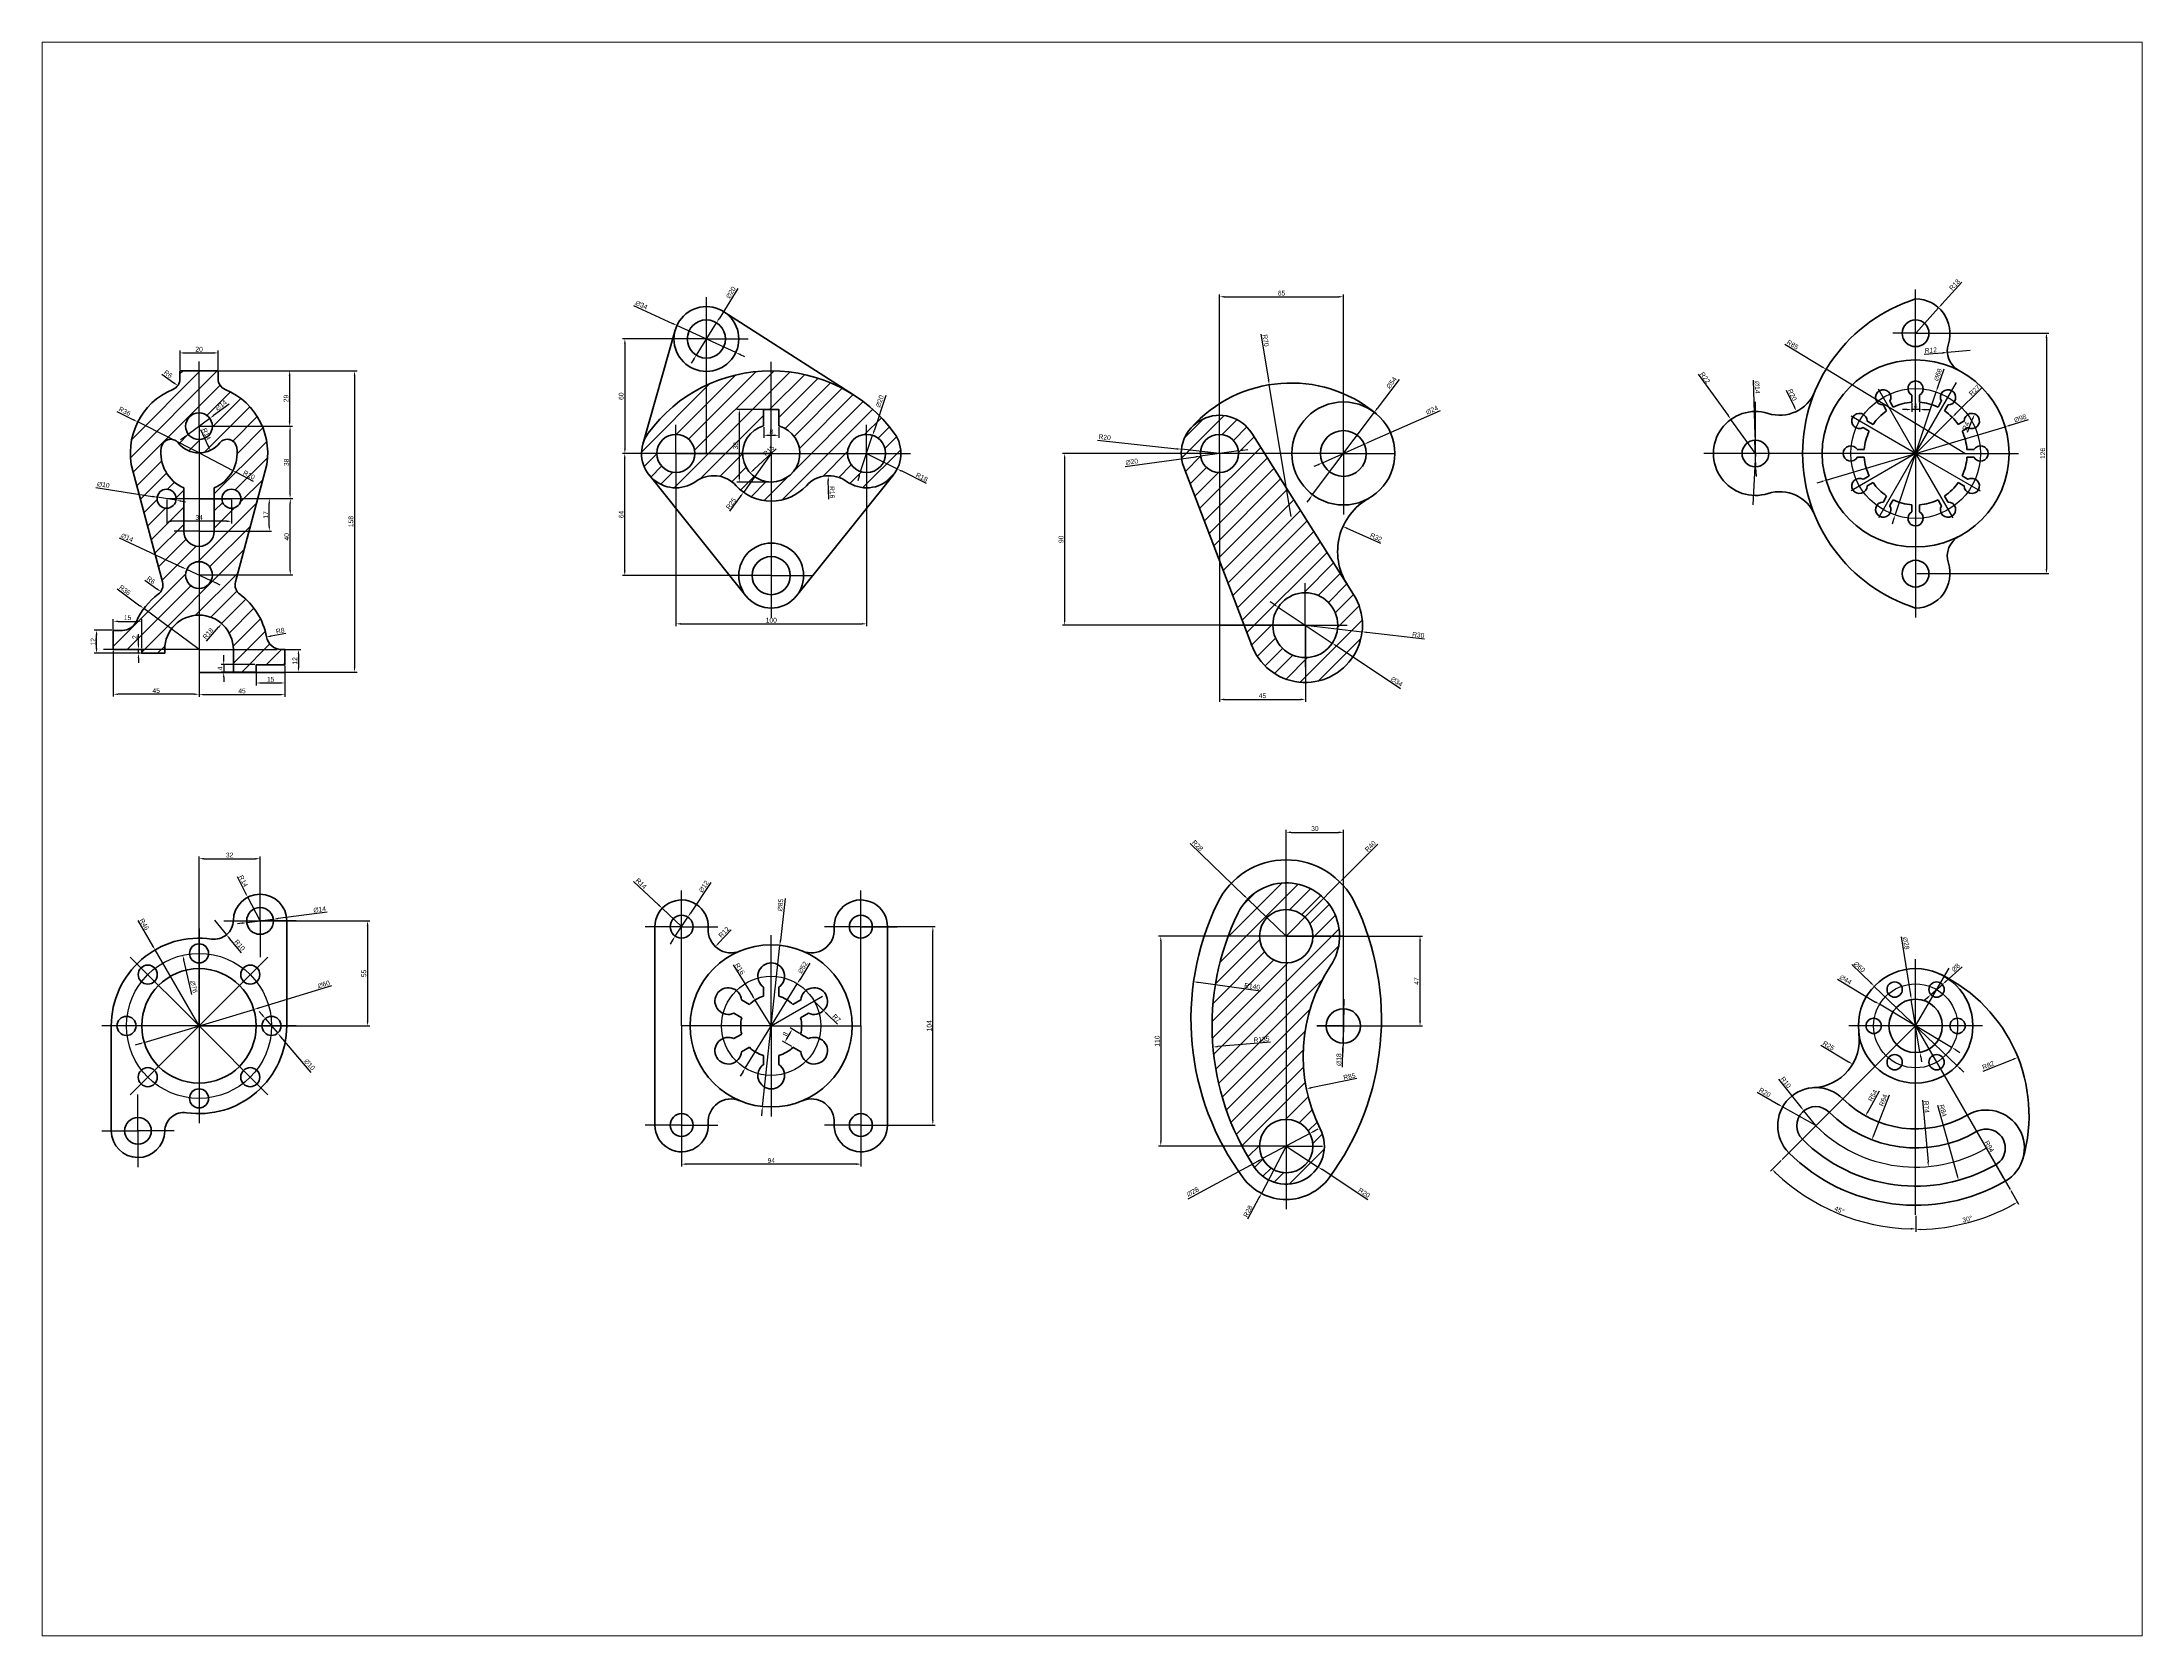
# Paper-space layout 'Layout1' of a CAD drawing. Header units: millimetres. Extents: x 18 to 223, y 20 to 176.
# The model-space entities are those that its viewports show. They can reach past a viewport. Long polylines and large blocks are cut down to what shows.
import ezdxf

# ---------------------------------------------------------------- set-up
doc = ezdxf.new("R2010")
doc.units = ezdxf.units.MM
doc.linetypes.add('ACAD_ISO10W100', pattern=[18, 12, -3, 0, -3])
for name, color, linetype, lineweight in [('BASE', 7, 'Continuous', 40), ('CENTER', 50, 'ACAD_ISO10W100', 25), ('DIM', 70, 'Continuous', 20)]:
    doc.layers.add(name, color=color, linetype=linetype, lineweight=lineweight)
doc.styles.get("Standard").update_dxf_attribs({"font": 'arial.ttf'})
doc.dimstyles.new('ISO-25', dxfattribs={"dimtxt": 2.5, "dimasz": 2.5, "dimexe": 1.25, "dimexo": 0.625, "dimtad": 1, "dimtxsty": 'Standard', "dimcen": 2.5, "dimadec": 0, "dimazin": 0, "dimtfac": 1, "dimtmove": 0, "dimatfit": 3, "dimfxl": 1, "dimarcsym": 0})

# ---------------------------------------------------------------- blocks, each defined once
blk = doc.blocks.new('*D1')
at = {"layer": 'Defpoints', "color": 0, "transparency": 16777216}
for p in [(1277.1, 322.5), (1300.2, 282.7)]:
    blk.add_point(p, dxfattribs=at)
at = {"layer": 'DIM', "color": 0, "lineweight": -2, "transparency": 16777216}
for p, q in [((1268.1, 338), (1275.8, 324.6)), ((1300.2, 282.7), (1277.1, 322.5))]:
    blk.add_line(p, q, dxfattribs=at)
at = {"layer": 'DIM', "color": 0, "transparency": 16777216}
blk.add_solid([(1276.2, 324.9), (1275.5, 324.4), (1277.1, 322.5)], dxfattribs=at)
at = {"layer": 'DIM', "color": 0, "transparency": 16777216, "insert": (1271.5, 335.9), "char_height": 2.5, "attachment_point": 5, "rotation": 300.0881}
blk.add_mtext('R46', dxfattribs=at)
blk = doc.blocks.new('*D2')
at = {"layer": 'Defpoints', "color": 0, "transparency": 16777216}
for p in [(1291.6, 319.7), (1308.7, 245.7)]:
    blk.add_point(p, dxfattribs=at)
at = {"layer": 'DIM', "color": 0, "lineweight": -2, "transparency": 16777216}
blk.add_line((1296.4, 299.1), (1292.2, 317.3), dxfattribs=at)
at = {"layer": 'DIM', "color": 0, "transparency": 16777216}
blk.add_solid([(1292.6, 317.4), (1291.8, 317.2), (1291.6, 319.7)], dxfattribs=at)
at = {"layer": 'DIM', "color": 0, "transparency": 16777216, "insert": (1297.4, 303.2), "char_height": 2.5, "attachment_point": 5, "rotation": 282.9929}
blk.add_mtext('∅76', dxfattribs=at)
blk = doc.blocks.new('*D3')
at = {"layer": 'Defpoints', "color": 0, "transparency": 16777216}
for p in [(1328.9, 291.3), (1271.4, 274)]:
    blk.add_point(p, dxfattribs=at)
at = {"layer": 'DIM', "color": 0, "lineweight": -2, "transparency": 16777216}
for p, q in [((1369.7, 303.6), (1331.3, 292)), ((1271.4, 274), (1328.9, 291.3)), ((1269, 273.3), (1266.6, 272.6))]:
    blk.add_line(p, q, dxfattribs=at)
at = {"layer": 'DIM', "color": 0, "transparency": 16777216}
for points in [[(1331.2, 292.4), (1331.4, 291.6), (1328.9, 291.3)], [(1268.9, 273.7), (1269.2, 272.9), (1271.4, 274)]]:
    blk.add_solid(points, dxfattribs=at)
at = {"layer": 'DIM', "color": 0, "transparency": 16777216, "insert": (1365.5, 304.4), "char_height": 2.5, "attachment_point": 5, "rotation": 16.7322}
blk.add_mtext('∅60', dxfattribs=at)
blk = doc.blocks.new('*D4')
at = {"layer": 'Defpoints', "color": 0, "transparency": 16777216}
for p in [(1334.9, 286.5), (1341.4, 278.9)]:
    blk.add_point(p, dxfattribs=at)
at = {"layer": 'DIM', "color": 0, "lineweight": -2, "transparency": 16777216}
for p, q in [((1333.3, 288.4), (1331.7, 290.3)), ((1334.9, 286.5), (1341.4, 278.9)), ((1359, 258.3), (1343, 277))]:
    blk.add_line(p, q, dxfattribs=at)
at = {"layer": 'DIM', "color": 0, "transparency": 16777216}
for points in [[(1333.6, 288.7), (1333, 288.1), (1334.9, 286.5)], [(1343.3, 277.2), (1342.7, 276.7), (1341.4, 278.9)]]:
    blk.add_solid(points, dxfattribs=at)
at = {"layer": 'DIM', "color": 0, "transparency": 16777216, "insert": (1358.1, 262.4), "char_height": 2.5, "attachment_point": 5, "rotation": 310.5063}
blk.add_mtext('∅10', dxfattribs=at)
blk = doc.blocks.new('*D5')
at = {"layer": 'Defpoints', "color": 0, "transparency": 16777216}
for p in [(1308.2, 338.1), (1314.6, 330.4)]:
    blk.add_point(p, dxfattribs=at)
at = {"layer": 'DIM', "color": 0, "lineweight": -2, "transparency": 16777216}
for p, q in [((1308.2, 338.1), (1314.6, 330.4)), ((1322.4, 321), (1316.2, 328.5))]:
    blk.add_line(p, q, dxfattribs=at)
at = {"layer": 'DIM', "color": 0, "transparency": 16777216}
blk.add_solid([(1316.5, 328.8), (1315.8, 328.2), (1314.6, 330.4)], dxfattribs=at)
at = {"layer": 'DIM', "color": 0, "transparency": 16777216, "insert": (1321.5, 325), "char_height": 2.5, "attachment_point": 5, "rotation": 309.8085}
blk.add_mtext('R10', dxfattribs=at)
blk = doc.blocks.new('*D6')
at = {"layer": 'Defpoints', "color": 0, "transparency": 16777216}
for p in [(1325.2, 336.8), (1339.1, 338.6)]:
    blk.add_point(p, dxfattribs=at)
at = {"layer": 'DIM', "color": 0, "lineweight": -2, "transparency": 16777216}
for p, q in [((1367.4, 342.2), (1341.6, 338.9)), ((1322.7, 336.5), (1320.3, 336.2)), ((1325.2, 336.8), (1339.1, 338.6))]:
    blk.add_line(p, q, dxfattribs=at)
at = {"layer": 'DIM', "color": 0, "transparency": 16777216}
for points in [[(1322.7, 336.9), (1322.8, 336.1), (1325.2, 336.8)], [(1341.5, 339.3), (1341.6, 338.5), (1339.1, 338.6)]]:
    blk.add_solid(points, dxfattribs=at)
at = {"layer": 'DIM', "color": 0, "transparency": 16777216, "insert": (1363.4, 343.7), "char_height": 2.5, "attachment_point": 5, "rotation": 7.2778}
blk.add_mtext('∅14', dxfattribs=at)
blk = doc.blocks.new('*D7')
at = {"layer": 'Defpoints', "color": 0, "transparency": 16777216}
for p in [(1325.7, 350.1), (1332.2, 337.7)]:
    blk.add_point(p, dxfattribs=at)
at = {"layer": 'DIM', "color": 0, "lineweight": -2, "transparency": 16777216}
for p, q in [((1320.1, 361), (1324.6, 352.3)), ((1332.2, 337.7), (1325.7, 350.1))]:
    blk.add_line(p, q, dxfattribs=at)
at = {"layer": 'DIM', "color": 0, "transparency": 16777216}
blk.add_solid([(1324.9, 352.5), (1324.2, 352.1), (1325.7, 350.1)], dxfattribs=at)
at = {"layer": 'DIM', "color": 0, "transparency": 16777216, "insert": (1323.4, 358.6), "char_height": 2.5, "attachment_point": 5, "rotation": 297.3882}
blk.add_mtext('R14', dxfattribs=at)
blk = doc.blocks.new('*D8')
at = {"layer": 'Defpoints', "color": 0, "transparency": 16777216}
for p in [(1332.2, 370.3), (1332.2, 337.7), (1300.2, 282.7)]:
    blk.add_point(p, dxfattribs=at)
at = {"layer": 'DIM', "color": 0, "lineweight": -2, "transparency": 16777216}
for p, q in [((1300.2, 283.3), (1300.2, 371.5)), ((1302.7, 370.3), (1329.7, 370.3)), ((1332.2, 338.3), (1332.2, 371.5))]:
    blk.add_line(p, q, dxfattribs=at)
at = {"layer": 'DIM', "color": 0, "transparency": 16777216}
for points in [[(1302.7, 370.7), (1302.7, 369.9), (1300.2, 370.3)], [(1329.7, 370.7), (1329.7, 369.9), (1332.2, 370.3)]]:
    blk.add_solid(points, dxfattribs=at)
at = {"layer": 'DIM', "color": 0, "transparency": 16777216, "insert": (1316.2, 372.2), "char_height": 2.5, "attachment_point": 5}
blk.add_mtext('32', dxfattribs=at)
blk = doc.blocks.new('*D9')
at = {"layer": 'Defpoints', "color": 0, "transparency": 16777216}
for p in [(1332.2, 337.7), (1300.2, 282.7), (1388.5, 282.7)]:
    blk.add_point(p, dxfattribs=at)
at = {"layer": 'DIM', "color": 0, "lineweight": -2, "transparency": 16777216}
for p, q in [((1332.8, 337.7), (1389.8, 337.7)), ((1388.5, 335.2), (1388.5, 285.2)), ((1300.8, 282.7), (1389.8, 282.7))]:
    blk.add_line(p, q, dxfattribs=at)
at = {"layer": 'DIM', "color": 0, "transparency": 16777216}
for points in [[(1388.1, 335.2), (1389, 335.2), (1388.5, 337.7)], [(1388.1, 285.2), (1389, 285.2), (1388.5, 282.7)]]:
    blk.add_solid(points, dxfattribs=at)
at = {"layer": 'DIM', "color": 0, "transparency": 16777216, "insert": (1386.6, 310.2), "char_height": 2.5, "attachment_point": 5, "rotation": 90}
blk.add_mtext('55', dxfattribs=at)
blk = doc.blocks.new('*D10')
at = {"layer": 'Defpoints', "color": 0, "transparency": 16777216}
for p in [(2178.5, 303.4), (2221.8, 261.9)]:
    blk.add_point(p, dxfattribs=at)
at = {"layer": 'DIM', "color": 0, "lineweight": -2, "transparency": 16777216}
for p, q in [((2166.7, 314.8), (2176.7, 305.2)), ((2221.8, 261.9), (2178.5, 303.4)), ((2223.6, 260.2), (2225.4, 258.5))]:
    blk.add_line(p, q, dxfattribs=at)
at = {"layer": 'DIM', "color": 0, "transparency": 16777216}
for points in [[(2177, 305.5), (2176.4, 304.9), (2178.5, 303.4)], [(2223.9, 260.5), (2223.3, 259.9), (2221.8, 261.9)]]:
    blk.add_solid(points, dxfattribs=at)
at = {"layer": 'DIM', "color": 0, "transparency": 16777216, "insert": (2170.7, 313.6), "char_height": 2.5, "attachment_point": 5, "rotation": 316.2088}
blk.add_mtext('∅60', dxfattribs=at)
blk = doc.blocks.new('*D11')
at = {"layer": 'Defpoints', "color": 0, "transparency": 16777216}
for p in [(2181.3, 294), (2219, 271.4)]:
    blk.add_point(p, dxfattribs=at)
at = {"layer": 'DIM', "color": 0, "lineweight": -2, "transparency": 16777216}
for p, q in [((2159.2, 307.2), (2179.1, 295.2)), ((2219, 271.4), (2181.3, 294)), ((2221.2, 270.1), (2223.3, 268.8))]:
    blk.add_line(p, q, dxfattribs=at)
at = {"layer": 'DIM', "color": 0, "transparency": 16777216}
for points in [[(2179.3, 295.6), (2178.9, 294.9), (2181.3, 294)], [(2221.4, 270.5), (2221, 269.8), (2219, 271.4)]]:
    blk.add_solid(points, dxfattribs=at)
at = {"layer": 'DIM', "color": 0, "transparency": 16777216, "insert": (2163.4, 306.9), "char_height": 2.5, "attachment_point": 5, "rotation": 329.1436}
blk.add_mtext('∅44', dxfattribs=at)
blk = doc.blocks.new('*D12')
at = {"layer": 'Defpoints', "color": 0, "transparency": 16777216}
for p in [(2197.9, 296.5), (2202.4, 268.9)]:
    blk.add_point(p, dxfattribs=at)
at = {"layer": 'DIM', "color": 0, "lineweight": -2, "transparency": 16777216}
for p, q in [((2192.5, 329.4), (2197.5, 299)), ((2202.4, 268.9), (2197.9, 296.5)), ((2202.8, 266.4), (2203.2, 263.9))]:
    blk.add_line(p, q, dxfattribs=at)
at = {"layer": 'DIM', "color": 0, "transparency": 16777216}
for points in [[(2197.9, 299), (2197.1, 298.9), (2197.9, 296.5)], [(2203.2, 266.5), (2202.4, 266.3), (2202.4, 268.9)]]:
    blk.add_solid(points, dxfattribs=at)
at = {"layer": 'DIM', "color": 0, "transparency": 16777216, "insert": (2195.1, 326), "char_height": 2.5, "attachment_point": 5, "rotation": 279.2649}
blk.add_mtext('∅28', dxfattribs=at)
blk = doc.blocks.new('*D13')
at = {"layer": 'Defpoints', "color": 0, "transparency": 16777216}
for p in [(2208.2, 299.1), (2214.2, 304.4)]:
    blk.add_point(p, dxfattribs=at)
at = {"layer": 'DIM', "color": 0, "lineweight": -2, "transparency": 16777216}
for p, q in [((2224.6, 313.6), (2216, 306)), ((2206.3, 297.4), (2204.4, 295.8)), ((2208.2, 299.1), (2214.2, 304.4))]:
    blk.add_line(p, q, dxfattribs=at)
at = {"layer": 'DIM', "color": 0, "transparency": 16777216}
for points in [[(2206, 297.7), (2206.6, 297.1), (2208.2, 299.1)], [(2215.8, 306.4), (2216.3, 305.7), (2214.2, 304.4)]]:
    blk.add_solid(points, dxfattribs=at)
at = {"layer": 'DIM', "color": 0, "transparency": 16777216, "insert": (2221.2, 313.2), "char_height": 2.5, "attachment_point": 5, "rotation": 41.4735}
blk.add_mtext('∅8', dxfattribs=at)
blk = doc.blocks.new('*D14')
at = {"layer": 'Defpoints', "color": 0, "transparency": 16777216}
for p in [(2253.8, 266.2), (2177.6, 235.8)]:
    blk.add_point(p, dxfattribs=at)
at = {"layer": 'DIM', "color": 0, "lineweight": -2, "transparency": 16777216}
blk.add_line((2235.6, 258.9), (2251.5, 265.2), dxfattribs=at)
at = {"layer": 'DIM', "color": 0, "transparency": 16777216}
blk.add_solid([(2251.3, 265.6), (2251.6, 264.9), (2253.8, 266.2)], dxfattribs=at)
at = {"layer": 'DIM', "color": 0, "transparency": 16777216, "insert": (2238.2, 262), "char_height": 2.5, "attachment_point": 5, "rotation": 21.7145}
blk.add_mtext('R82', dxfattribs=at)
blk = doc.blocks.new('*D15')
at = {"layer": 'Defpoints', "color": 0, "transparency": 16777216}
for p in [(2130.4, 240.2), (2147.8, 230.4)]:
    blk.add_point(p, dxfattribs=at)
at = {"layer": 'DIM', "color": 0, "lineweight": -2, "transparency": 16777216}
for p, q in [((2117, 247.9), (2128.3, 241.5)), ((2147.8, 230.4), (2130.4, 240.2))]:
    blk.add_line(p, q, dxfattribs=at)
at = {"layer": 'DIM', "color": 0, "transparency": 16777216}
blk.add_solid([(2128.5, 241.8), (2128.1, 241.1), (2130.4, 240.2)], dxfattribs=at)
at = {"layer": 'DIM', "color": 0, "transparency": 16777216, "insert": (2121.1, 247.8), "char_height": 2.5, "attachment_point": 5, "rotation": 330.3641}
blk.add_mtext('R20', dxfattribs=at)
blk = doc.blocks.new('*D16')
at = {"layer": 'Defpoints', "color": 0, "transparency": 16777216}
for p in [(2141.6, 238.2), (2147.8, 230.4)]:
    blk.add_point(p, dxfattribs=at)
at = {"layer": 'DIM', "color": 0, "lineweight": -2, "transparency": 16777216}
for p, q in [((2128.3, 254.7), (2140, 240.1)), ((2147.8, 230.4), (2141.6, 238.2))]:
    blk.add_line(p, q, dxfattribs=at)
at = {"layer": 'DIM', "color": 0, "transparency": 16777216}
blk.add_solid([(2140.3, 240.4), (2139.7, 239.9), (2141.6, 238.2)], dxfattribs=at)
at = {"layer": 'DIM', "color": 0, "transparency": 16777216, "insert": (2132.1, 253.1), "char_height": 2.5, "attachment_point": 5, "rotation": 308.6575}
blk.add_mtext('R10', dxfattribs=at)
blk = doc.blocks.new('*D17')
at = {"layer": 'Defpoints', "color": 0, "transparency": 16777216}
for p in [(2145.7, 275.3), (2167.2, 262.6)]:
    blk.add_point(p, dxfattribs=at)
at = {"layer": 'DIM', "color": 0, "lineweight": -2, "transparency": 16777216}
blk.add_line((2150.4, 272.5), (2165, 263.8), dxfattribs=at)
at = {"layer": 'DIM', "color": 0, "transparency": 16777216}
blk.add_solid([(2165.2, 264.2), (2164.8, 263.5), (2167.2, 262.6)], dxfattribs=at)
at = {"layer": 'DIM', "color": 0, "transparency": 16777216, "insert": (2154.5, 272.3), "char_height": 2.5, "attachment_point": 5, "rotation": 329.3646}
blk.add_mtext('R25', dxfattribs=at)
blk = doc.blocks.new('*D18')
at = {"layer": 'Defpoints', "color": 0, "transparency": 16777216}
for p in [(2200.2, 282.7), (2173.9, 235.5)]:
    blk.add_point(p, dxfattribs=at)
at = {"layer": 'DIM', "color": 0, "lineweight": -2, "transparency": 16777216}
blk.add_line((2181.1, 248.4), (2175.1, 237.7), dxfattribs=at)
at = {"layer": 'DIM', "color": 0, "transparency": 16777216}
blk.add_solid([(2174.7, 237.9), (2175.5, 237.5), (2173.9, 235.5)], dxfattribs=at)
at = {"layer": 'DIM', "color": 0, "transparency": 16777216, "insert": (2177.7, 246.2), "char_height": 2.5, "attachment_point": 5, "rotation": 60.902}
blk.add_mtext('R54', dxfattribs=at)
blk = doc.blocks.new('*D19')
at = {"layer": 'Defpoints', "color": 0, "transparency": 16777216}
for p in [(2200.2, 282.7), (2177.2, 222.9)]:
    blk.add_point(p, dxfattribs=at)
at = {"layer": 'DIM', "color": 0, "lineweight": -2, "transparency": 16777216}
blk.add_line((2186.2, 246.4), (2178.1, 225.3), dxfattribs=at)
at = {"layer": 'DIM', "color": 0, "transparency": 16777216}
blk.add_solid([(2177.7, 225.4), (2178.5, 225.1), (2177.2, 222.9)], dxfattribs=at)
at = {"layer": 'DIM', "color": 0, "transparency": 16777216, "insert": (2183.2, 243.7), "char_height": 2.5, "attachment_point": 5, "rotation": 68.9945}
blk.add_mtext('R64', dxfattribs=at)
blk = doc.blocks.new('*D20')
at = {"layer": 'Defpoints', "color": 0, "transparency": 16777216}
for p in [(2200.2, 282.7), (2206.9, 209)]:
    blk.add_point(p, dxfattribs=at)
at = {"layer": 'DIM', "color": 0, "lineweight": -2, "transparency": 16777216}
blk.add_line((2203.7, 243.7), (2206.7, 211.5), dxfattribs=at)
at = {"layer": 'DIM', "color": 0, "transparency": 16777216}
blk.add_solid([(2207.1, 211.5), (2206.2, 211.4), (2206.9, 209)], dxfattribs=at)
at = {"layer": 'DIM', "color": 0, "transparency": 16777216, "insert": (2205.9, 240.3), "char_height": 2.5, "attachment_point": 5, "rotation": 275.2146}
blk.add_mtext('R74', dxfattribs=at)
blk = doc.blocks.new('*D21')
at = {"layer": 'Defpoints', "color": 0, "transparency": 16777216}
for p in [(2200.2, 282.7), (2222.7, 201.8)]:
    blk.add_point(p, dxfattribs=at)
at = {"layer": 'DIM', "color": 0, "lineweight": -2, "transparency": 16777216}
blk.add_line((2211.7, 241.2), (2222, 204.2), dxfattribs=at)
at = {"layer": 'DIM', "color": 0, "transparency": 16777216}
blk.add_solid([(2222.4, 204.3), (2221.6, 204.1), (2222.7, 201.8)], dxfattribs=at)
at = {"layer": 'DIM', "color": 0, "transparency": 16777216, "insert": (2214.5, 238.3), "char_height": 2.5, "attachment_point": 5, "rotation": 285.553}
blk.add_mtext('R84', dxfattribs=at)
blk = doc.blocks.new('*D22')
at = {"layer": 'Defpoints', "color": 0, "transparency": 16777216}
for p in [(2200.2, 282.7), (2247.2, 201.3)]:
    blk.add_point(p, dxfattribs=at)
at = {"layer": 'DIM', "color": 0, "lineweight": -2, "transparency": 16777216}
blk.add_line((2235.4, 221.7), (2245.9, 203.4), dxfattribs=at)
at = {"layer": 'DIM', "color": 0, "transparency": 16777216}
blk.add_solid([(2246.3, 203.6), (2245.5, 203.2), (2247.2, 201.3)], dxfattribs=at)
at = {"layer": 'DIM', "color": 0, "transparency": 16777216, "insert": (2238.8, 219.5), "char_height": 2.5, "attachment_point": 5, "rotation": 300}
blk.add_mtext('R94', dxfattribs=at)
blk = doc.blocks.new('*D23')
at = {"layer": 'Defpoints', "color": 0, "transparency": 16777216}
for p in [(2200.2, 282.7), (2200.2, 282.7), (2130.2, 212.7), (2147, 190.6), (2200.2, 183.7)]:
    blk.add_point(p, dxfattribs=at)
at = {"layer": 'DIM', "color": 0, "lineweight": -2, "transparency": 16777216}
for p, q in [((2129.7, 212.2), (2124.1, 206.6)), ((2200.2, 183.1), (2200.2, 175.1))]:
    blk.add_line(p, q, dxfattribs=at)
blk.add_arc((2200.2, 282.7), 106.4, 226.3467, 268.6533, dxfattribs=at)
at = {"layer": 'DIM', "color": 0, "transparency": 16777216}
for points in [[(2126.4, 205.4), (2127, 206), (2124.9, 207.5)], [(2197.7, 176.8), (2197.7, 175.9), (2200.2, 176.3)]]:
    blk.add_solid(points, dxfattribs=at)
at = {"layer": 'DIM', "color": 0, "transparency": 16777216, "insert": (2160.2, 186.2), "char_height": 2.5, "attachment_point": 5, "rotation": 337.5}
blk.add_mtext('45°', dxfattribs=at)
blk = doc.blocks.new('*D24')
at = {"layer": 'Defpoints', "color": 0, "transparency": 16777216}
for p in [(2200.2, 282.7), (2200.2, 282.7), (2249.7, 196.9), (2200.2, 183.7), (2218.7, 177.6)]:
    blk.add_point(p, dxfattribs=at)
at = {"layer": 'DIM', "color": 0, "lineweight": -2, "transparency": 16777216}
for p, q in [((2250, 196.4), (2254.1, 189.2)), ((2200.2, 183.1), (2200.2, 174.7))]:
    blk.add_line(p, q, dxfattribs=at)
blk.add_arc((2200.2, 282.7), 106.7, 271.3421, 298.6579, dxfattribs=at)
at = {"layer": 'DIM', "color": 0, "transparency": 16777216}
for points in [[(2251.1, 189.4), (2251.5, 188.7), (2253.5, 190.3)], [(2202.7, 175.6), (2202.7, 176.4), (2200.2, 176)]]:
    blk.add_solid(points, dxfattribs=at)
at = {"layer": 'DIM', "color": 0, "transparency": 16777216, "insert": (2227.3, 181.4), "char_height": 2.5, "attachment_point": 5, "rotation": 15}
blk.add_mtext('30°', dxfattribs=at)
blk = doc.blocks.new('*D25')
at = {"layer": 'Defpoints', "color": 0, "transparency": 16777216}
for p in [(2200.2, 645.7), (2200.2, 519.7), (2268.8, 519.7)]:
    blk.add_point(p, dxfattribs=at)
at = {"layer": 'DIM', "color": 0, "lineweight": -2, "transparency": 16777216}
for p, q in [((2200.8, 645.7), (2270, 645.7)), ((2268.8, 643.2), (2268.8, 522.2)), ((2200.8, 519.7), (2270, 519.7))]:
    blk.add_line(p, q, dxfattribs=at)
at = {"layer": 'DIM', "color": 0, "transparency": 16777216}
for points in [[(2268.3, 643.2), (2269.2, 643.2), (2268.8, 645.7)], [(2268.3, 522.2), (2269.2, 522.2), (2268.8, 519.7)]]:
    blk.add_solid(points, dxfattribs=at)
at = {"layer": 'DIM', "color": 0, "transparency": 16777216, "insert": (2266.8, 582.7), "char_height": 2.5, "attachment_point": 5, "rotation": 90}
blk.add_mtext('126', dxfattribs=at)
blk = doc.blocks.new('*D26')
at = {"layer": 'Defpoints', "color": 0, "transparency": 16777216}
for p in [(2153.3, 626.8), (2225.9, 582.7)]:
    blk.add_point(p, dxfattribs=at)
at = {"layer": 'DIM', "color": 0, "lineweight": -2, "transparency": 16777216}
for p, q in [((2131.6, 639.9), (2151.1, 628.1)), ((2225.9, 582.7), (2153.3, 626.8))]:
    blk.add_line(p, q, dxfattribs=at)
at = {"layer": 'DIM', "color": 0, "transparency": 16777216}
blk.add_solid([(2151.3, 628.4), (2150.9, 627.7), (2153.3, 626.8)], dxfattribs=at)
at = {"layer": 'DIM', "color": 0, "transparency": 16777216, "insert": (2135.7, 639.7), "char_height": 2.5, "attachment_point": 5, "rotation": 328.7507}
blk.add_mtext('R85', dxfattribs=at)
blk = doc.blocks.new('*D27')
at = {"layer": 'Defpoints', "color": 0, "transparency": 16777216}
for p in [(2103.3, 600.5), (2116.2, 582.7)]:
    blk.add_point(p, dxfattribs=at)
at = {"layer": 'DIM', "color": 0, "lineweight": -2, "transparency": 16777216}
for p, q in [((2086.2, 624.2), (2101.8, 602.5)), ((2116.2, 582.7), (2103.3, 600.5))]:
    blk.add_line(p, q, dxfattribs=at)
at = {"layer": 'DIM', "color": 0, "transparency": 16777216}
blk.add_solid([(2102.2, 602.8), (2101.5, 602.3), (2103.3, 600.5)], dxfattribs=at)
at = {"layer": 'DIM', "color": 0, "transparency": 16777216, "insert": (2089.8, 622.4), "char_height": 2.5, "attachment_point": 5, "rotation": 305.8143}
blk.add_mtext('R22', dxfattribs=at)
blk = doc.blocks.new('*D28')
at = {"layer": 'Defpoints', "color": 0, "transparency": 16777216}
for p in [(2115.9, 589.7), (2116.4, 575.7)]:
    blk.add_point(p, dxfattribs=at)
at = {"layer": 'DIM', "color": 0, "lineweight": -2, "transparency": 16777216}
for p, q in [((2115, 621.1), (2115.9, 592.2)), ((2116.4, 575.7), (2115.9, 589.7)), ((2116.4, 573.2), (2116.5, 570.7))]:
    blk.add_line(p, q, dxfattribs=at)
at = {"layer": 'DIM', "color": 0, "transparency": 16777216}
for points in [[(2116.3, 592.2), (2115.5, 592.2), (2115.9, 589.7)], [(2116.9, 573.2), (2116, 573.2), (2116.4, 575.7)]]:
    blk.add_solid(points, dxfattribs=at)
at = {"layer": 'DIM', "color": 0, "transparency": 16777216, "insert": (2117.1, 617.4), "char_height": 2.5, "attachment_point": 5, "rotation": 271.7505}
blk.add_mtext('∅14', dxfattribs=at)
blk = doc.blocks.new('*D29')
at = {"layer": 'Defpoints', "color": 0, "transparency": 16777216}
for p in [(2128.9, 622.7), (2137.7, 604.8)]:
    blk.add_point(p, dxfattribs=at)
at = {"layer": 'DIM', "color": 0, "lineweight": -2, "transparency": 16777216}
blk.add_line((2132.2, 615.8), (2136.6, 607), dxfattribs=at)
at = {"layer": 'DIM', "color": 0, "transparency": 16777216}
blk.add_solid([(2136.9, 607.2), (2136.2, 606.8), (2137.7, 604.8)], dxfattribs=at)
at = {"layer": 'DIM', "color": 0, "transparency": 16777216, "insert": (2135.5, 613.4), "char_height": 2.5, "attachment_point": 5, "rotation": 296.1477}
blk.add_mtext('R20', dxfattribs=at)
blk = doc.blocks.new('*D30')
at = {"layer": 'Defpoints', "color": 0, "transparency": 16777216}
for p in [(2216.8, 635.6), (2228.7, 636.6)]:
    blk.add_point(p, dxfattribs=at)
at = {"layer": 'DIM', "color": 0, "lineweight": -2, "transparency": 16777216}
for p, q in [((2204.6, 634.7), (2214.3, 635.4)), ((2228.7, 636.6), (2216.8, 635.6))]:
    blk.add_line(p, q, dxfattribs=at)
at = {"layer": 'DIM', "color": 0, "transparency": 16777216}
blk.add_solid([(2214.3, 635.9), (2214.3, 635), (2216.8, 635.6)], dxfattribs=at)
at = {"layer": 'DIM', "color": 0, "transparency": 16777216, "insert": (2208.1, 636.8), "char_height": 2.5, "attachment_point": 5, "rotation": 4.4544}
blk.add_mtext('R12', dxfattribs=at)
blk = doc.blocks.new('*D31')
at = {"layer": 'Defpoints', "color": 0, "transparency": 16777216}
for p in [(2212.2, 659), (2200.2, 645.7)]:
    blk.add_point(p, dxfattribs=at)
at = {"layer": 'DIM', "color": 0, "lineweight": -2, "transparency": 16777216}
for p, q in [((2224.4, 672.5), (2213.9, 660.9)), ((2200.2, 645.7), (2212.2, 659))]:
    blk.add_line(p, q, dxfattribs=at)
at = {"layer": 'DIM', "color": 0, "transparency": 16777216}
blk.add_solid([(2213.6, 661.2), (2214.2, 660.6), (2212.2, 659)], dxfattribs=at)
at = {"layer": 'DIM', "color": 0, "transparency": 16777216, "insert": (2220.6, 671.1), "char_height": 2.5, "attachment_point": 5, "rotation": 47.8569}
blk.add_mtext('R18', dxfattribs=at)
blk = doc.blocks.new('*D32')
at = {"layer": 'Defpoints', "color": 0, "transparency": 16777216}
for p in [(1861.3, 618.7), (1872.7, 549.6)]:
    blk.add_point(p, dxfattribs=at)
at = {"layer": 'DIM', "color": 0, "lineweight": -2, "transparency": 16777216}
for p, q in [((1856.9, 645.2), (1860.9, 621.2)), ((1872.7, 549.6), (1861.3, 618.7))]:
    blk.add_line(p, q, dxfattribs=at)
at = {"layer": 'DIM', "color": 0, "transparency": 16777216}
blk.add_solid([(1861.3, 621.2), (1860.5, 621.1), (1861.3, 618.7)], dxfattribs=at)
at = {"layer": 'DIM', "color": 0, "transparency": 16777216, "insert": (1859.4, 641.9), "char_height": 2.5, "attachment_point": 5, "rotation": 279.3496}
blk.add_mtext('R70', dxfattribs=at)
blk = doc.blocks.new('*D33')
at = {"layer": 'Defpoints', "color": 0, "transparency": 16777216}
for p in [(1916.4, 604.3), (1884, 561.1)]:
    blk.add_point(p, dxfattribs=at)
at = {"layer": 'DIM', "color": 0, "lineweight": -2, "transparency": 16777216}
for p, q in [((1929.3, 621.5), (1917.9, 606.3)), ((1884, 561.1), (1916.4, 604.3)), ((1882.5, 559.1), (1881, 557.1))]:
    blk.add_line(p, q, dxfattribs=at)
at = {"layer": 'DIM', "color": 0, "transparency": 16777216}
for points in [[(1917.5, 606.5), (1918.2, 606), (1916.4, 604.3)], [(1882.1, 559.3), (1882.8, 558.8), (1884, 561.1)]]:
    blk.add_solid(points, dxfattribs=at)
at = {"layer": 'DIM', "color": 0, "transparency": 16777216, "insert": (1925.4, 619.7), "char_height": 2.5, "attachment_point": 5, "rotation": 53.1324}
blk.add_mtext('∅54', dxfattribs=at)
blk = doc.blocks.new('*D34')
at = {"layer": 'Defpoints', "color": 0, "transparency": 16777216}
for p in [(1911.1, 587.5), (1889.2, 577.8)]:
    blk.add_point(p, dxfattribs=at)
at = {"layer": 'DIM', "color": 0, "lineweight": -2, "transparency": 16777216}
for p, q in [((1950.9, 605.1), (1913.4, 588.6)), ((1889.2, 577.8), (1911.1, 587.5)), ((1886.9, 576.8), (1884.6, 575.8))]:
    blk.add_line(p, q, dxfattribs=at)
at = {"layer": 'DIM', "color": 0, "transparency": 16777216}
for points in [[(1913.2, 588.9), (1913.6, 588.2), (1911.1, 587.5)], [(1886.7, 577.2), (1887.1, 576.4), (1889.2, 577.8)]]:
    blk.add_solid(points, dxfattribs=at)
at = {"layer": 'DIM', "color": 0, "transparency": 16777216, "insert": (1946.6, 605.4), "char_height": 2.5, "attachment_point": 5, "rotation": 23.8903}
blk.add_mtext('∅24', dxfattribs=at)
blk = doc.blocks.new('*D35')
at = {"layer": 'Defpoints', "color": 0, "transparency": 16777216}
for p in [(1899.9, 544.4), (1929.1, 531.3)]:
    blk.add_point(p, dxfattribs=at)
at = {"layer": 'DIM', "color": 0, "lineweight": -2, "transparency": 16777216}
blk.add_line((1919.8, 535.5), (1902.2, 543.4), dxfattribs=at)
at = {"layer": 'DIM', "color": 0, "transparency": 16777216}
blk.add_solid([(1902.4, 543.8), (1902.1, 543), (1899.9, 544.4)], dxfattribs=at)
at = {"layer": 'DIM', "color": 0, "transparency": 16777216, "insert": (1917.3, 538.7), "char_height": 2.5, "attachment_point": 5, "rotation": 335.6948}
blk.add_mtext('R32', dxfattribs=at)
blk = doc.blocks.new('*D36')
at = {"layer": 'Defpoints', "color": 0, "transparency": 16777216}
for p in [(1880.2, 492.7), (1910, 489.2)]:
    blk.add_point(p, dxfattribs=at)
at = {"layer": 'DIM', "color": 0, "lineweight": -2, "transparency": 16777216}
for p, q in [((1880.2, 492.7), (1910, 489.2)), ((1942.7, 485.3), (1912.4, 488.9))]:
    blk.add_line(p, q, dxfattribs=at)
at = {"layer": 'DIM', "color": 0, "transparency": 16777216}
blk.add_solid([(1912.5, 489.3), (1912.4, 488.5), (1910, 489.2)], dxfattribs=at)
at = {"layer": 'DIM', "color": 0, "transparency": 16777216, "insert": (1939.4, 487.6), "char_height": 2.5, "attachment_point": 5, "rotation": 353.2755}
blk.add_mtext('R30', dxfattribs=at)
blk = doc.blocks.new('*D37')
at = {"layer": 'Defpoints', "color": 0, "transparency": 16777216}
for p in [(1866, 502.1), (1894.3, 483.3)]:
    blk.add_point(p, dxfattribs=at)
at = {"layer": 'DIM', "color": 0, "lineweight": -2, "transparency": 16777216}
for p, q in [((1863.9, 503.5), (1861.8, 504.9)), ((1866, 502.1), (1894.3, 483.3)), ((1930.1, 459.4), (1896.4, 481.9))]:
    blk.add_line(p, q, dxfattribs=at)
at = {"layer": 'DIM', "color": 0, "transparency": 16777216}
for points in [[(1864.2, 503.8), (1863.7, 503.1), (1866, 502.1)], [(1896.6, 482.2), (1896.2, 481.5), (1894.3, 483.3)]]:
    blk.add_solid(points, dxfattribs=at)
at = {"layer": 'DIM', "color": 0, "transparency": 16777216, "insert": (1928.1, 463.1), "char_height": 2.5, "attachment_point": 5, "rotation": 326.3452}
blk.add_mtext('∅34', dxfattribs=at)
blk = doc.blocks.new('*D38')
at = {"layer": 'Defpoints', "color": 0, "transparency": 16777216}
for p in [(1815.3, 584.9), (1835.2, 582.7)]:
    blk.add_point(p, dxfattribs=at)
at = {"layer": 'DIM', "color": 0, "lineweight": -2, "transparency": 16777216}
for p, q in [((1771.2, 589.7), (1812.8, 585.1)), ((1835.2, 582.7), (1815.3, 584.9))]:
    blk.add_line(p, q, dxfattribs=at)
at = {"layer": 'DIM', "color": 0, "transparency": 16777216}
blk.add_solid([(1812.8, 585.5), (1812.7, 584.7), (1815.3, 584.9)], dxfattribs=at)
at = {"layer": 'DIM', "color": 0, "transparency": 16777216, "insert": (1775, 591.2), "char_height": 2.5, "attachment_point": 5, "rotation": 353.7515}
blk.add_mtext('R20', dxfattribs=at)
blk = doc.blocks.new('*D39')
at = {"layer": 'Defpoints', "color": 0, "transparency": 16777216}
for p in [(1845.1, 584.1), (1825.3, 581.3)]:
    blk.add_point(p, dxfattribs=at)
at = {"layer": 'DIM', "color": 0, "lineweight": -2, "transparency": 16777216}
for p, q in [((1845.1, 584.1), (1825.3, 581.3)), ((1847.5, 584.4), (1850, 584.7)), ((1785.7, 575.8), (1822.8, 581))]:
    blk.add_line(p, q, dxfattribs=at)
at = {"layer": 'DIM', "color": 0, "transparency": 16777216}
for points in [[(1847.5, 584.8), (1847.6, 584), (1845.1, 584.1)], [(1822.7, 581.4), (1822.8, 580.6), (1825.3, 581.3)]]:
    blk.add_solid(points, dxfattribs=at)
at = {"layer": 'DIM', "color": 0, "transparency": 16777216, "insert": (1789.2, 578.3), "char_height": 2.5, "attachment_point": 5, "rotation": 7.885}
blk.add_mtext('∅20', dxfattribs=at)
blk = doc.blocks.new('*D40')
at = {"layer": 'Defpoints', "color": 0, "transparency": 16777216}
for p in [(1835.2, 582.7), (1880.2, 492.7), (1880.2, 453.8)]:
    blk.add_point(p, dxfattribs=at)
at = {"layer": 'DIM', "color": 0, "lineweight": -2, "transparency": 16777216}
for p, q in [((1835.2, 582.1), (1835.2, 452.5)), ((1880.2, 492.1), (1880.2, 452.5)), ((1837.7, 453.8), (1877.7, 453.8))]:
    blk.add_line(p, q, dxfattribs=at)
at = {"layer": 'DIM', "color": 0, "transparency": 16777216}
for points in [[(1837.7, 454.2), (1837.7, 453.3), (1835.2, 453.8)], [(1877.7, 454.2), (1877.7, 453.3), (1880.2, 453.8)]]:
    blk.add_solid(points, dxfattribs=at)
at = {"layer": 'DIM', "color": 0, "transparency": 16777216, "insert": (1857.7, 455.7), "char_height": 2.5, "attachment_point": 5}
blk.add_mtext('45', dxfattribs=at)
blk = doc.blocks.new('*D41')
at = {"layer": 'Defpoints', "color": 0, "transparency": 16777216}
for p in [(1835.2, 582.7), (1754, 492.7), (1880.2, 492.7)]:
    blk.add_point(p, dxfattribs=at)
at = {"layer": 'DIM', "color": 0, "lineweight": -2, "transparency": 16777216}
for p, q in [((1834.5, 582.7), (1752.8, 582.7)), ((1754, 580.2), (1754, 495.2)), ((1879.5, 492.7), (1752.8, 492.7))]:
    blk.add_line(p, q, dxfattribs=at)
at = {"layer": 'DIM', "color": 0, "transparency": 16777216}
for points in [[(1753.6, 580.2), (1754.4, 580.2), (1754, 582.7)], [(1753.6, 495.2), (1754.4, 495.2), (1754, 492.7)]]:
    blk.add_solid(points, dxfattribs=at)
at = {"layer": 'DIM', "color": 0, "transparency": 16777216, "insert": (1752.1, 537.7), "char_height": 2.5, "attachment_point": 5, "rotation": 90}
blk.add_mtext('90', dxfattribs=at)
blk = doc.blocks.new('*D42')
at = {"layer": 'Defpoints', "color": 0, "transparency": 16777216}
for p in [(1900.2, 664.8), (1835.2, 582.7), (1900.2, 582.7)]:
    blk.add_point(p, dxfattribs=at)
at = {"layer": 'DIM', "color": 0, "lineweight": -2, "transparency": 16777216}
for p, q in [((1835.2, 583.3), (1835.2, 666)), ((1837.7, 664.8), (1897.7, 664.8)), ((1900.2, 583.3), (1900.2, 666))]:
    blk.add_line(p, q, dxfattribs=at)
at = {"layer": 'DIM', "color": 0, "transparency": 16777216}
for points in [[(1837.7, 665.2), (1837.7, 664.4), (1835.2, 664.8)], [(1897.7, 665.2), (1897.7, 664.4), (1900.2, 664.8)]]:
    blk.add_solid(points, dxfattribs=at)
at = {"layer": 'DIM', "color": 0, "transparency": 16777216, "insert": (1867.7, 666.7), "char_height": 2.5, "attachment_point": 5}
blk.add_mtext('65', dxfattribs=at)
blk = doc.blocks.new('*D43')
at = {"layer": 'Defpoints', "color": 0, "transparency": 16777216}
for p in [(1579.1, 332.9), (1570.8, 324.2)]:
    blk.add_point(p, dxfattribs=at)
at = {"layer": 'DIM', "color": 0, "lineweight": -2, "transparency": 16777216}
blk.add_line((1579.2, 333.1), (1572.6, 326.1), dxfattribs=at)
at = {"layer": 'DIM', "color": 0, "transparency": 16777216}
blk.add_solid([(1572.3, 326.3), (1572.9, 325.8), (1570.8, 324.2)], dxfattribs=at)
at = {"layer": 'DIM', "color": 0, "transparency": 16777216, "insert": (1575.4, 331.8), "char_height": 2.5, "attachment_point": 5, "rotation": 46.5134}
blk.add_mtext('R12', dxfattribs=at)
blk = doc.blocks.new('*D44')
at = {"layer": 'Defpoints', "color": 0, "transparency": 16777216}
for p in [(1543, 344.3), (1553.2, 334.7)]:
    blk.add_point(p, dxfattribs=at)
at = {"layer": 'DIM', "color": 0, "lineweight": -2, "transparency": 16777216}
for p, q in [((1528, 358.4), (1541.2, 346)), ((1553.2, 334.7), (1543, 344.3))]:
    blk.add_line(p, q, dxfattribs=at)
at = {"layer": 'DIM', "color": 0, "transparency": 16777216}
blk.add_solid([(1541.5, 346.3), (1540.9, 345.7), (1543, 344.3)], dxfattribs=at)
at = {"layer": 'DIM', "color": 0, "transparency": 16777216, "insert": (1532, 357.3), "char_height": 2.5, "attachment_point": 5, "rotation": 316.5831}
blk.add_mtext('R14', dxfattribs=at)
blk = doc.blocks.new('*D45')
at = {"layer": 'Defpoints', "color": 0, "transparency": 16777216}
for p in [(1556.5, 339.7), (1549.8, 329.7)]:
    blk.add_point(p, dxfattribs=at)
at = {"layer": 'DIM', "color": 0, "lineweight": -2, "transparency": 16777216}
for p, q in [((1568.5, 357.8), (1557.9, 341.8)), ((1549.8, 329.7), (1556.5, 339.7)), ((1548.4, 327.6), (1547.1, 325.5))]:
    blk.add_line(p, q, dxfattribs=at)
at = {"layer": 'DIM', "color": 0, "transparency": 16777216}
for points in [[(1557.5, 342), (1558.2, 341.5), (1556.5, 339.7)], [(1548.1, 327.8), (1548.8, 327.4), (1549.8, 329.7)]]:
    blk.add_solid(points, dxfattribs=at)
at = {"layer": 'DIM', "color": 0, "transparency": 16777216, "insert": (1564.8, 355.7), "char_height": 2.5, "attachment_point": 5, "rotation": 56.3519}
blk.add_mtext('∅12', dxfattribs=at)
blk = doc.blocks.new('*D46')
at = {"layer": 'Defpoints', "color": 0, "transparency": 16777216}
for p in [(1604.7, 324.9), (1595.6, 240.4)]:
    blk.add_point(p, dxfattribs=at)
at = {"layer": 'DIM', "color": 0, "lineweight": -2, "transparency": 16777216}
for p, q in [((1607.4, 349.5), (1605, 327.4)), ((1595.6, 240.4), (1604.7, 324.9)), ((1595.3, 237.9), (1595.1, 235.5))]:
    blk.add_line(p, q, dxfattribs=at)
at = {"layer": 'DIM', "color": 0, "transparency": 16777216}
for points in [[(1604.6, 327.5), (1605.4, 327.4), (1604.7, 324.9)], [(1594.9, 238), (1595.7, 237.9), (1595.6, 240.4)]]:
    blk.add_solid(points, dxfattribs=at)
at = {"layer": 'DIM', "color": 0, "transparency": 16777216, "insert": (1605, 346), "char_height": 2.5, "attachment_point": 5, "rotation": 83.8285}
blk.add_mtext('∅85', dxfattribs=at)
blk = doc.blocks.new('*D47')
at = {"layer": 'Defpoints', "color": 0, "transparency": 16777216}
for p in [(1613.8, 304.8), (1586.5, 260.5)]:
    blk.add_point(p, dxfattribs=at)
at = {"layer": 'DIM', "color": 0, "lineweight": -2, "transparency": 16777216}
for p, q in [((1620.4, 315.5), (1615.1, 306.9)), ((1586.5, 260.5), (1613.8, 304.8)), ((1585.2, 258.4), (1583.9, 256.3))]:
    blk.add_line(p, q, dxfattribs=at)
at = {"layer": 'DIM', "color": 0, "transparency": 16777216}
for points in [[(1614.8, 307.2), (1615.5, 306.7), (1613.8, 304.8)], [(1584.8, 258.6), (1585.6, 258.2), (1586.5, 260.5)]]:
    blk.add_solid(points, dxfattribs=at)
at = {"layer": 'DIM', "color": 0, "transparency": 16777216, "insert": (1616.7, 313.3), "char_height": 2.5, "attachment_point": 5, "rotation": 58.3495}
blk.add_mtext('∅52', dxfattribs=at)
blk = doc.blocks.new('*D48')
at = {"layer": 'Defpoints', "color": 0, "transparency": 16777216}
for p in [(1622.7, 295.7), (1627.6, 290.7)]:
    blk.add_point(p, dxfattribs=at)
at = {"layer": 'DIM', "color": 0, "lineweight": -2, "transparency": 16777216}
for p, q in [((1622.7, 295.7), (1627.6, 290.7)), ((1634.9, 283.5), (1629.4, 289))]:
    blk.add_line(p, q, dxfattribs=at)
at = {"layer": 'DIM', "color": 0, "transparency": 16777216}
blk.add_solid([(1629.7, 289.3), (1629.1, 288.7), (1627.6, 290.7)], dxfattribs=at)
at = {"layer": 'DIM', "color": 0, "transparency": 16777216, "insert": (1634.4, 286.7), "char_height": 2.5, "attachment_point": 5, "rotation": 315.1794}
blk.add_mtext('R7', dxfattribs=at)
blk = doc.blocks.new('*D49')
at = {"layer": 'Defpoints', "color": 0, "transparency": 16777216}
for p in [(1615.6, 278.4), (1607.2, 274), (1611.6, 271.5)]:
    blk.add_point(p, dxfattribs=at)
at = {"layer": 'DIM', "color": 0, "lineweight": -2, "transparency": 16777216}
for p, q in [((1609.9, 278.8), (1608.4, 276.2)), ((1615, 278.7), (1610.1, 281.6)), ((1611, 271.8), (1606.1, 274.6))]:
    blk.add_line(p, q, dxfattribs=at)
at = {"layer": 'DIM', "color": 0, "transparency": 16777216}
for points in [[(1608.1, 276.4), (1608.8, 276), (1607.2, 274)], [(1609.6, 279), (1610.3, 278.6), (1611.2, 280.9)]]:
    blk.add_solid(points, dxfattribs=at)
at = {"layer": 'DIM', "color": 0, "transparency": 16777216, "insert": (1607.5, 278.4), "char_height": 2.5, "attachment_point": 5, "rotation": 60}
blk.add_mtext('8', dxfattribs=at)
blk = doc.blocks.new('*D50')
at = {"layer": 'Defpoints', "color": 0, "transparency": 16777216}
for p in [(1591.7, 296.2), (1600.2, 282.7)]:
    blk.add_point(p, dxfattribs=at)
at = {"layer": 'DIM', "color": 0, "lineweight": -2, "transparency": 16777216}
for p, q in [((1580.2, 314.6), (1590.3, 298.4)), ((1600.2, 282.7), (1591.7, 296.2))]:
    blk.add_line(p, q, dxfattribs=at)
at = {"layer": 'DIM', "color": 0, "transparency": 16777216}
blk.add_solid([(1590.7, 298.6), (1590, 298.1), (1591.7, 296.2)], dxfattribs=at)
at = {"layer": 'DIM', "color": 0, "transparency": 16777216, "insert": (1583.7, 312.6), "char_height": 2.5, "attachment_point": 5, "rotation": 302.0469}
blk.add_mtext('R16', dxfattribs=at)
blk = doc.blocks.new('*D51')
at = {"layer": 'Defpoints', "color": 0, "transparency": 16777216}
for p in [(1553.2, 230.7), (1647.2, 230.7), (1553.2, 210.2)]:
    blk.add_point(p, dxfattribs=at)
at = {"layer": 'DIM', "color": 0, "lineweight": -2, "transparency": 16777216}
for p, q in [((1553.2, 230.1), (1553.2, 209)), ((1647.2, 230.1), (1647.2, 209)), ((1644.7, 210.2), (1555.7, 210.2))]:
    blk.add_line(p, q, dxfattribs=at)
at = {"layer": 'DIM', "color": 0, "transparency": 16777216}
for points in [[(1555.7, 210.7), (1555.7, 209.8), (1553.2, 210.2)], [(1644.7, 210.7), (1644.7, 209.8), (1647.2, 210.2)]]:
    blk.add_solid(points, dxfattribs=at)
at = {"layer": 'DIM', "color": 0, "transparency": 16777216, "insert": (1600.2, 212.1), "char_height": 2.5, "attachment_point": 5}
blk.add_mtext('94', dxfattribs=at)
blk = doc.blocks.new('*D52')
at = {"layer": 'Defpoints', "color": 0, "transparency": 16777216}
for p in [(1647.2, 334.7), (1684.9, 334.7), (1647.2, 230.7)]:
    blk.add_point(p, dxfattribs=at)
at = {"layer": 'DIM', "color": 0, "lineweight": -2, "transparency": 16777216}
for p, q in [((1647.8, 334.7), (1686.1, 334.7)), ((1684.9, 233.2), (1684.9, 332.2)), ((1647.8, 230.7), (1686.1, 230.7))]:
    blk.add_line(p, q, dxfattribs=at)
at = {"layer": 'DIM', "color": 0, "transparency": 16777216}
for points in [[(1684.5, 332.2), (1685.3, 332.2), (1684.9, 334.7)], [(1684.5, 233.2), (1685.3, 233.2), (1684.9, 230.7)]]:
    blk.add_solid(points, dxfattribs=at)
at = {"layer": 'DIM', "color": 0, "transparency": 16777216, "insert": (1683, 282.7), "char_height": 2.5, "attachment_point": 5, "rotation": 90}
blk.add_mtext('104', dxfattribs=at)
blk = doc.blocks.new('*D53')
at = {"layer": 'Defpoints', "color": 0, "transparency": 16777216}
for p in [(1898.3, 358.1), (1870.2, 329.7)]:
    blk.add_point(p, dxfattribs=at)
at = {"layer": 'DIM', "color": 0, "lineweight": -2, "transparency": 16777216}
for p, q in [((1918.2, 378), (1900.1, 359.8)), ((1870.2, 329.7), (1898.3, 358.1))]:
    blk.add_line(p, q, dxfattribs=at)
at = {"layer": 'DIM', "color": 0, "transparency": 16777216}
blk.add_solid([(1899.8, 360.1), (1900.4, 359.5), (1898.3, 358.1)], dxfattribs=at)
at = {"layer": 'DIM', "color": 0, "transparency": 16777216, "insert": (1914.3, 376.8), "char_height": 2.5, "attachment_point": 5, "rotation": 45.2023}
blk.add_mtext('R40', dxfattribs=at)
blk = doc.blocks.new('*D54')
at = {"layer": 'Defpoints', "color": 0, "transparency": 16777216}
for p in [(1850, 349.1), (1870.2, 329.7)]:
    blk.add_point(p, dxfattribs=at)
at = {"layer": 'DIM', "color": 0, "lineweight": -2, "transparency": 16777216}
for p, q in [((1819.8, 378.3), (1848.2, 350.9)), ((1870.2, 329.7), (1850, 349.1))]:
    blk.add_line(p, q, dxfattribs=at)
at = {"layer": 'DIM', "color": 0, "transparency": 16777216}
blk.add_solid([(1848.5, 351.2), (1847.9, 350.6), (1850, 349.1)], dxfattribs=at)
at = {"layer": 'DIM', "color": 0, "transparency": 16777216, "insert": (1823.7, 377.2), "char_height": 2.5, "attachment_point": 5, "rotation": 316.0268}
blk.add_mtext('R28', dxfattribs=at)
blk = doc.blocks.new('*D55')
at = {"layer": 'Defpoints', "color": 0, "transparency": 16777216}
for p in [(1821.6, 305.8), (1960.2, 286.2)]:
    blk.add_point(p, dxfattribs=at)
at = {"layer": 'DIM', "color": 0, "lineweight": -2, "transparency": 16777216}
blk.add_line((1856.6, 300.9), (1824.1, 305.5), dxfattribs=at)
at = {"layer": 'DIM', "color": 0, "transparency": 16777216}
blk.add_solid([(1824.1, 305.9), (1824, 305.1), (1821.6, 305.8)], dxfattribs=at)
at = {"layer": 'DIM', "color": 0, "transparency": 16777216, "insert": (1852.3, 303.4), "char_height": 2.5, "attachment_point": 5, "rotation": 351.9578}
blk.add_mtext('R140', dxfattribs=at)
blk = doc.blocks.new('*D56')
at = {"layer": 'Defpoints', "color": 0, "transparency": 16777216}
for p in [(1966.3, 282.8), (1831.8, 271.6)]:
    blk.add_point(p, dxfattribs=at)
at = {"layer": 'DIM', "color": 0, "lineweight": -2, "transparency": 16777216}
blk.add_line((1862, 274.1), (1834.3, 271.8), dxfattribs=at)
at = {"layer": 'DIM', "color": 0, "transparency": 16777216}
blk.add_solid([(1834.2, 272.2), (1834.3, 271.4), (1831.8, 271.6)], dxfattribs=at)
at = {"layer": 'DIM', "color": 0, "transparency": 16777216, "insert": (1857.2, 275.6), "char_height": 2.5, "attachment_point": 5, "rotation": 4.7557}
blk.add_mtext('R135', dxfattribs=at)
blk = doc.blocks.new('*D57')
at = {"layer": 'Defpoints', "color": 0, "transparency": 16777216}
for p in [(1900.4, 291.7), (1899.9, 273.7)]:
    blk.add_point(p, dxfattribs=at)
at = {"layer": 'DIM', "color": 0, "lineweight": -2, "transparency": 16777216}
for p, q in [((1900.4, 291.7), (1899.9, 273.7)), ((1900.4, 294.2), (1900.5, 296.7)), ((1899.6, 261.1), (1899.9, 271.2))]:
    blk.add_line(p, q, dxfattribs=at)
at = {"layer": 'DIM', "color": 0, "transparency": 16777216}
for points in [[(1900, 294.2), (1900.9, 294.2), (1900.4, 291.7)], [(1899.5, 271.2), (1900.3, 271.2), (1899.9, 273.7)]]:
    blk.add_solid(points, dxfattribs=at)
at = {"layer": 'DIM', "color": 0, "transparency": 16777216, "insert": (1897.8, 265), "char_height": 2.5, "attachment_point": 5, "rotation": 88.6147}
blk.add_mtext('∅18', dxfattribs=at)
blk = doc.blocks.new('*D58')
at = {"layer": 'Defpoints', "color": 0, "transparency": 16777216}
for p in [(1964, 266.8), (1880.7, 249.7)]:
    blk.add_point(p, dxfattribs=at)
at = {"layer": 'DIM', "color": 0, "lineweight": -2, "transparency": 16777216}
blk.add_line((1907.2, 255.1), (1883.2, 250.2), dxfattribs=at)
at = {"layer": 'DIM', "color": 0, "transparency": 16777216}
blk.add_solid([(1883.1, 250.6), (1883.3, 249.8), (1880.7, 249.7)], dxfattribs=at)
at = {"layer": 'DIM', "color": 0, "transparency": 16777216, "insert": (1903.3, 256.2), "char_height": 2.5, "attachment_point": 5, "rotation": 11.5919}
blk.add_mtext('R85', dxfattribs=at)
blk = doc.blocks.new('*D59')
at = {"layer": 'Defpoints', "color": 0, "transparency": 16777216}
for p in [(1882.5, 226.3), (1857.8, 213.1)]:
    blk.add_point(p, dxfattribs=at)
at = {"layer": 'DIM', "color": 0, "lineweight": -2, "transparency": 16777216}
for p, q in [((1882.5, 226.3), (1857.8, 213.1)), ((1884.7, 227.5), (1886.9, 228.7)), ((1818.8, 192.1), (1855.6, 211.9))]:
    blk.add_line(p, q, dxfattribs=at)
at = {"layer": 'DIM', "color": 0, "transparency": 16777216}
for points in [[(1884.5, 227.8), (1884.9, 227.1), (1882.5, 226.3)], [(1855.4, 212.3), (1855.8, 211.5), (1857.8, 213.1)]]:
    blk.add_solid(points, dxfattribs=at)
at = {"layer": 'DIM', "color": 0, "transparency": 16777216, "insert": (1821.2, 195.7), "char_height": 2.5, "attachment_point": 5, "rotation": 28.1835}
blk.add_mtext('∅28', dxfattribs=at)
blk = doc.blocks.new('*D60')
at = {"layer": 'Defpoints', "color": 0, "transparency": 16777216}
for p in [(1870.2, 219.7), (1886.9, 208.7)]:
    blk.add_point(p, dxfattribs=at)
at = {"layer": 'DIM', "color": 0, "lineweight": -2, "transparency": 16777216}
for p, q in [((1870.2, 219.7), (1886.9, 208.7)), ((1913, 191.6), (1889, 207.4))]:
    blk.add_line(p, q, dxfattribs=at)
at = {"layer": 'DIM', "color": 0, "transparency": 16777216}
blk.add_solid([(1889.2, 207.7), (1888.8, 207), (1886.9, 208.7)], dxfattribs=at)
at = {"layer": 'DIM', "color": 0, "transparency": 16777216, "insert": (1911, 195.2), "char_height": 2.5, "attachment_point": 5, "rotation": 326.8126}
blk.add_mtext('R20', dxfattribs=at)
blk = doc.blocks.new('*D61')
at = {"layer": 'Defpoints', "color": 0, "transparency": 16777216}
for p in [(1870.2, 219.7), (1857.2, 194.9)]:
    blk.add_point(p, dxfattribs=at)
at = {"layer": 'DIM', "color": 0, "lineweight": -2, "transparency": 16777216}
for p, q in [((1870.2, 219.7), (1857.2, 194.9)), ((1850.1, 181.5), (1856, 192.7))]:
    blk.add_line(p, q, dxfattribs=at)
at = {"layer": 'DIM', "color": 0, "transparency": 16777216}
blk.add_solid([(1855.6, 192.9), (1856.4, 192.5), (1857.2, 194.9)], dxfattribs=at)
at = {"layer": 'DIM', "color": 0, "transparency": 16777216, "insert": (1850.1, 185.5), "char_height": 2.5, "attachment_point": 5, "rotation": 62.3556}
blk.add_mtext('R28', dxfattribs=at)
blk = doc.blocks.new('*D62')
at = {"layer": 'Defpoints', "color": 0, "transparency": 16777216}
for p in [(1870.2, 329.7), (1804.4, 219.7), (1870.2, 219.7)]:
    blk.add_point(p, dxfattribs=at)
at = {"layer": 'DIM', "color": 0, "lineweight": -2, "transparency": 16777216}
for p, q in [((1869.5, 329.7), (1803.2, 329.7)), ((1804.4, 327.2), (1804.4, 222.2)), ((1869.5, 219.7), (1803.2, 219.7))]:
    blk.add_line(p, q, dxfattribs=at)
at = {"layer": 'DIM', "color": 0, "transparency": 16777216}
for points in [[(1804, 327.2), (1804.8, 327.2), (1804.4, 329.7)], [(1804, 222.2), (1804.8, 222.2), (1804.4, 219.7)]]:
    blk.add_solid(points, dxfattribs=at)
at = {"layer": 'DIM', "color": 0, "transparency": 16777216, "insert": (1802.5, 274.7), "char_height": 2.5, "attachment_point": 5, "rotation": 90}
blk.add_mtext('110', dxfattribs=at)
blk = doc.blocks.new('*D63')
at = {"layer": 'Defpoints', "color": 0, "transparency": 16777216}
for p in [(1870.2, 329.7), (1900.2, 282.7), (1940.3, 282.7)]:
    blk.add_point(p, dxfattribs=at)
at = {"layer": 'DIM', "color": 0, "lineweight": -2, "transparency": 16777216}
for p, q in [((1870.8, 329.7), (1941.6, 329.7)), ((1940.3, 327.2), (1940.3, 285.2)), ((1900.8, 282.7), (1941.6, 282.7))]:
    blk.add_line(p, q, dxfattribs=at)
at = {"layer": 'DIM', "color": 0, "transparency": 16777216}
for points in [[(1939.9, 327.2), (1940.8, 327.2), (1940.3, 329.7)], [(1939.9, 285.2), (1940.8, 285.2), (1940.3, 282.7)]]:
    blk.add_solid(points, dxfattribs=at)
at = {"layer": 'DIM', "color": 0, "transparency": 16777216, "insert": (1938.5, 306.2), "char_height": 2.5, "attachment_point": 5, "rotation": 90}
blk.add_mtext('47', dxfattribs=at)
blk = doc.blocks.new('*D64')
at = {"layer": 'Defpoints', "color": 0, "transparency": 16777216}
for p in [(1900.2, 384.1), (1870.2, 329.7), (1900.2, 282.7)]:
    blk.add_point(p, dxfattribs=at)
at = {"layer": 'DIM', "color": 0, "lineweight": -2, "transparency": 16777216}
for p, q in [((1870.2, 330.3), (1870.2, 385.4)), ((1900.2, 283.3), (1900.2, 385.4)), ((1872.7, 384.1), (1897.7, 384.1))]:
    blk.add_line(p, q, dxfattribs=at)
at = {"layer": 'DIM', "color": 0, "transparency": 16777216}
for points in [[(1872.7, 384.6), (1872.7, 383.7), (1870.2, 384.1)], [(1897.7, 384.6), (1897.7, 383.7), (1900.2, 384.1)]]:
    blk.add_solid(points, dxfattribs=at)
at = {"layer": 'DIM', "color": 0, "transparency": 16777216, "insert": (1885.2, 386.1), "char_height": 2.5, "attachment_point": 5}
blk.add_mtext('30', dxfattribs=at)
blk = doc.blocks.new('*D65')
at = {"layer": 'Defpoints', "color": 0, "transparency": 16777216}
for p in [(1600.2, 582.7), (1585.6, 562.3)]:
    blk.add_point(p, dxfattribs=at)
at = {"layer": 'DIM', "color": 0, "lineweight": -2, "transparency": 16777216}
for p, q in [((1600.2, 582.7), (1585.6, 562.3)), ((1578.5, 552.4), (1584.2, 560.3))]:
    blk.add_line(p, q, dxfattribs=at)
at = {"layer": 'DIM', "color": 0, "transparency": 16777216}
blk.add_solid([(1583.8, 560.6), (1584.5, 560.1), (1585.6, 562.3)], dxfattribs=at)
at = {"layer": 'DIM', "color": 0, "transparency": 16777216, "insert": (1579.1, 556.4), "char_height": 2.5, "attachment_point": 5, "rotation": 54.4295}
blk.add_mtext('R25', dxfattribs=at)
blk = doc.blocks.new('*D66')
at = {"layer": 'Defpoints', "color": 0, "transparency": 16777216}
for p in [(1600.2, 582.7), (1589.2, 572.5)]:
    blk.add_point(p, dxfattribs=at)
at = {"layer": 'DIM', "color": 0, "lineweight": -2, "transparency": 16777216}
blk.add_line((1602.8, 585.1), (1591, 574.2), dxfattribs=at)
at = {"layer": 'DIM', "color": 0, "transparency": 16777216}
blk.add_solid([(1590.7, 574.5), (1591.3, 573.9), (1589.2, 572.5)], dxfattribs=at)
at = {"layer": 'DIM', "color": 0, "transparency": 16777216, "insert": (1598.9, 584.1), "char_height": 2.5, "attachment_point": 5, "rotation": 42.8571}
blk.add_mtext('R15', dxfattribs=at)
blk = doc.blocks.new('*D67')
at = {"layer": 'Defpoints', "color": 0, "transparency": 16777216}
for p in [(1600.2, 605.7), (1583.4, 567.7), (1600.2, 567.7)]:
    blk.add_point(p, dxfattribs=at)
at = {"layer": 'DIM', "color": 0, "lineweight": -2, "transparency": 16777216}
for p, q in [((1599.5, 605.7), (1582.2, 605.7)), ((1583.4, 603.2), (1583.4, 570.2)), ((1599.5, 567.7), (1582.2, 567.7))]:
    blk.add_line(p, q, dxfattribs=at)
at = {"layer": 'DIM', "color": 0, "transparency": 16777216}
for points in [[(1583, 603.2), (1583.9, 603.2), (1583.4, 605.7)], [(1583, 570.2), (1583.9, 570.2), (1583.4, 567.7)]]:
    blk.add_solid(points, dxfattribs=at)
at = {"layer": 'DIM', "color": 0, "transparency": 16777216, "insert": (1581.5, 586.7), "char_height": 2.5, "attachment_point": 5, "rotation": 90}
blk.add_mtext('38', dxfattribs=at)
blk = doc.blocks.new('*D68')
at = {"layer": 'Defpoints', "color": 0, "transparency": 16777216}
for p in [(1596.2, 597.1), (1604.2, 597.1), (1604.2, 592.2)]:
    blk.add_point(p, dxfattribs=at)
at = {"layer": 'DIM', "color": 0, "lineweight": -2, "transparency": 16777216}
for p, q in [((1596.2, 596.5), (1596.2, 590.9)), ((1604.2, 596.5), (1604.2, 590.9)), ((1598.7, 592.2), (1601.7, 592.2))]:
    blk.add_line(p, q, dxfattribs=at)
at = {"layer": 'DIM', "color": 0, "transparency": 16777216}
for points in [[(1598.7, 592.6), (1598.7, 591.8), (1596.2, 592.2)], [(1601.7, 592.6), (1601.7, 591.8), (1604.2, 592.2)]]:
    blk.add_solid(points, dxfattribs=at)
at = {"layer": 'DIM', "color": 0, "transparency": 16777216, "insert": (1600.2, 594.1), "char_height": 2.5, "attachment_point": 5}
blk.add_mtext('8', dxfattribs=at)
blk = doc.blocks.new('*D69')
at = {"layer": 'Defpoints', "color": 0, "transparency": 16777216}
for p in [(1653.3, 592.2), (1647, 573.2)]:
    blk.add_point(p, dxfattribs=at)
at = {"layer": 'DIM', "color": 0, "lineweight": -2, "transparency": 16777216}
for p, q in [((1660.2, 613), (1654.1, 594.6)), ((1647, 573.2), (1653.3, 592.2)), ((1646.2, 570.8), (1645.5, 568.4))]:
    blk.add_line(p, q, dxfattribs=at)
at = {"layer": 'DIM', "color": 0, "transparency": 16777216}
for points in [[(1653.7, 594.7), (1654.5, 594.4), (1653.3, 592.2)], [(1645.8, 570.9), (1646.6, 570.7), (1647, 573.2)]]:
    blk.add_solid(points, dxfattribs=at)
at = {"layer": 'DIM', "color": 0, "transparency": 16777216, "insert": (1657.1, 610), "char_height": 2.5, "attachment_point": 5, "rotation": 71.7287}
blk.add_mtext('∅20', dxfattribs=at)
blk = doc.blocks.new('*D70')
at = {"layer": 'Defpoints', "color": 0, "transparency": 16777216}
for p in [(1650.2, 582.7), (1666.2, 574.6)]:
    blk.add_point(p, dxfattribs=at)
at = {"layer": 'DIM', "color": 0, "lineweight": -2, "transparency": 16777216}
for p, q in [((1650.2, 582.7), (1666.2, 574.6)), ((1681.5, 566.9), (1668.5, 573.5))]:
    blk.add_line(p, q, dxfattribs=at)
at = {"layer": 'DIM', "color": 0, "transparency": 16777216}
blk.add_solid([(1668.7, 573.8), (1668.3, 573.1), (1666.2, 574.6)], dxfattribs=at)
at = {"layer": 'DIM', "color": 0, "transparency": 16777216, "insert": (1679.1, 570.2), "char_height": 2.5, "attachment_point": 5, "rotation": 333.2604}
blk.add_mtext('R18', dxfattribs=at)
blk = doc.blocks.new('*D71')
at = {"layer": 'Defpoints', "color": 0, "transparency": 16777216}
for p in [(1630, 571), (1630.4, 555)]:
    blk.add_point(p, dxfattribs=at)
at = {"layer": 'DIM', "color": 0, "lineweight": -2, "transparency": 16777216}
blk.add_line((1630.3, 558.8), (1630.1, 568.5), dxfattribs=at)
at = {"layer": 'DIM', "color": 0, "transparency": 16777216}
blk.add_solid([(1630.5, 568.5), (1629.7, 568.5), (1630, 571)], dxfattribs=at)
at = {"layer": 'DIM', "color": 0, "transparency": 16777216, "insert": (1632.1, 562.4), "char_height": 2.5, "attachment_point": 5, "rotation": 271.3032}
blk.add_mtext('R16', dxfattribs=at)
blk = doc.blocks.new('*D72')
at = {"layer": 'Defpoints', "color": 0, "transparency": 16777216}
for p in [(1550.7, 649.8), (1581.6, 635.6)]:
    blk.add_point(p, dxfattribs=at)
at = {"layer": 'DIM', "color": 0, "lineweight": -2, "transparency": 16777216}
for p, q in [((1527.9, 660.2), (1548.4, 650.8)), ((1581.6, 635.6), (1550.7, 649.8)), ((1583.9, 634.6), (1586.2, 633.5))]:
    blk.add_line(p, q, dxfattribs=at)
at = {"layer": 'DIM', "color": 0, "transparency": 16777216}
for points in [[(1548.6, 651.2), (1548.3, 650.4), (1550.7, 649.8)], [(1584.1, 634.9), (1583.7, 634.2), (1581.6, 635.6)]]:
    blk.add_solid(points, dxfattribs=at)
at = {"layer": 'DIM', "color": 0, "transparency": 16777216, "insert": (1532.1, 660.5), "char_height": 2.5, "attachment_point": 5, "rotation": 335.361}
blk.add_mtext('∅34', dxfattribs=at)
blk = doc.blocks.new('*D73')
at = {"layer": 'Defpoints', "color": 0, "transparency": 16777216}
for p in [(1571.5, 651.2), (1560.9, 634.2)]:
    blk.add_point(p, dxfattribs=at)
at = {"layer": 'DIM', "color": 0, "lineweight": -2, "transparency": 16777216}
for p, q in [((1582.7, 669.1), (1572.8, 653.3)), ((1560.9, 634.2), (1571.5, 651.2)), ((1559.5, 632.1), (1558.2, 630))]:
    blk.add_line(p, q, dxfattribs=at)
at = {"layer": 'DIM', "color": 0, "transparency": 16777216}
for points in [[(1572.4, 653.5), (1573.1, 653.1), (1571.5, 651.2)], [(1559.2, 632.3), (1559.9, 631.9), (1560.9, 634.2)]]:
    blk.add_solid(points, dxfattribs=at)
at = {"layer": 'DIM', "color": 0, "transparency": 16777216, "insert": (1579, 667), "char_height": 2.5, "attachment_point": 5, "rotation": 58.0296}
blk.add_mtext('∅20', dxfattribs=at)
blk = doc.blocks.new('*D74')
at = {"layer": 'Defpoints', "color": 0, "transparency": 16777216}
for p in [(1566.2, 642.7), (1523.4, 582.7), (1599.2, 582.7)]:
    blk.add_point(p, dxfattribs=at)
at = {"layer": 'DIM', "color": 0, "lineweight": -2, "transparency": 16777216}
for p, q in [((1565.5, 642.7), (1522.2, 642.7)), ((1523.4, 640.2), (1523.4, 585.2)), ((1598.6, 582.7), (1522.2, 582.7))]:
    blk.add_line(p, q, dxfattribs=at)
at = {"layer": 'DIM', "color": 0, "transparency": 16777216}
for points in [[(1523, 640.2), (1523.9, 640.2), (1523.4, 642.7)], [(1523, 585.2), (1523.9, 585.2), (1523.4, 582.7)]]:
    blk.add_solid(points, dxfattribs=at)
at = {"layer": 'DIM', "color": 0, "transparency": 16777216, "insert": (1521.5, 612.7), "char_height": 2.5, "attachment_point": 5, "rotation": 90}
blk.add_mtext('60', dxfattribs=at)
blk = doc.blocks.new('*D75')
at = {"layer": 'Defpoints', "color": 0, "transparency": 16777216}
for p in [(1523.4, 582.7), (1600.2, 582.7), (1600.2, 518.7)]:
    blk.add_point(p, dxfattribs=at)
at = {"layer": 'DIM', "color": 0, "lineweight": -2, "transparency": 16777216}
for p, q in [((1599.5, 582.7), (1522.1, 582.7)), ((1523.4, 521.2), (1523.4, 580.2)), ((1599.5, 518.7), (1522.1, 518.7))]:
    blk.add_line(p, q, dxfattribs=at)
at = {"layer": 'DIM', "color": 0, "transparency": 16777216}
for points in [[(1522.9, 580.2), (1523.8, 580.2), (1523.4, 582.7)], [(1522.9, 521.2), (1523.8, 521.2), (1523.4, 518.7)]]:
    blk.add_solid(points, dxfattribs=at)
at = {"layer": 'DIM', "color": 0, "transparency": 16777216, "insert": (1521.5, 550.7), "char_height": 2.5, "attachment_point": 5, "rotation": 90}
blk.add_mtext('64', dxfattribs=at)
blk = doc.blocks.new('*D76')
at = {"layer": 'Defpoints', "color": 0, "transparency": 16777216}
for p in [(1550.2, 582.7), (1650.2, 582.7), (1650.2, 493.4)]:
    blk.add_point(p, dxfattribs=at)
at = {"layer": 'DIM', "color": 0, "lineweight": -2, "transparency": 16777216}
for p, q in [((1550.2, 582.1), (1550.2, 492.1)), ((1650.2, 582.1), (1650.2, 492.1)), ((1552.7, 493.4), (1647.7, 493.4))]:
    blk.add_line(p, q, dxfattribs=at)
at = {"layer": 'DIM', "color": 0, "transparency": 16777216}
for points in [[(1552.7, 493.8), (1552.7, 493), (1550.2, 493.4)], [(1647.7, 493.8), (1647.7, 493), (1650.2, 493.4)]]:
    blk.add_solid(points, dxfattribs=at)
at = {"layer": 'DIM', "color": 0, "transparency": 16777216, "insert": (1600.2, 495.3), "char_height": 2.5, "attachment_point": 5}
blk.add_mtext('100', dxfattribs=at)
blk = doc.blocks.new('*D77')
at = {"layer": 'Defpoints', "color": 0, "transparency": 16777216}
for p in [(2247.1, 596.7), (2153.2, 568.7)]:
    blk.add_point(p, dxfattribs=at)
at = {"layer": 'DIM', "color": 0, "lineweight": -2, "transparency": 16777216}
for p, q in [((2153.2, 568.7), (2247.1, 596.7)), ((2259.1, 600.3), (2249.5, 597.4)), ((2150.8, 567.9), (2148.4, 567.2))]:
    blk.add_line(p, q, dxfattribs=at)
at = {"layer": 'DIM', "color": 0, "transparency": 16777216}
for points in [[(2249.4, 597.8), (2249.6, 597), (2247.1, 596.7)], [(2150.7, 568.3), (2150.9, 567.5), (2153.2, 568.7)]]:
    blk.add_solid(points, dxfattribs=at)
at = {"layer": 'DIM', "color": 0, "transparency": 16777216, "insert": (2255, 601.1), "char_height": 2.5, "attachment_point": 5, "rotation": 16.6362}
blk.add_mtext('∅98', dxfattribs=at)
blk = doc.blocks.new('*D78')
at = {"layer": 'Defpoints', "color": 0, "transparency": 16777216}
for p in [(2229.6, 599.7), (2231.1, 603.4)]:
    blk.add_point(p, dxfattribs=at)
at = {"layer": 'DIM', "color": 0, "lineweight": -2, "transparency": 16777216}
blk.add_line((2227.3, 593.8), (2230.1, 601.1), dxfattribs=at)
at = {"layer": 'DIM', "color": 0, "transparency": 16777216}
blk.add_solid([(2229.8, 601.2), (2230.5, 600.9), (2231.1, 603.4)], dxfattribs=at)
at = {"layer": 'DIM', "color": 0, "transparency": 16777216, "insert": (2226.5, 597), "char_height": 2.5, "attachment_point": 5, "rotation": 68.5714}
blk.add_mtext('R4', dxfattribs=at)
blk = doc.blocks.new('*D79')
at = {"layer": 'Defpoints', "color": 0, "transparency": 16777216}
for p in [(2198.2, 609.6), (2198.2, 605.7), (2202.2, 609.6)]:
    blk.add_point(p, dxfattribs=at)
at = {"layer": 'DIM', "color": 0, "lineweight": -2, "transparency": 16777216}
for p, q in [((2195.7, 605.7), (2193.2, 605.7)), ((2198.2, 609), (2198.2, 604.5)), ((2202.2, 605.7), (2198.2, 605.7)), ((2202.2, 609), (2202.2, 604.5)), ((2204.7, 605.7), (2207.2, 605.7))]:
    blk.add_line(p, q, dxfattribs=at)
at = {"layer": 'DIM', "color": 0, "transparency": 16777216}
for points in [[(2195.7, 606.1), (2195.7, 605.3), (2198.2, 605.7)], [(2204.7, 606.1), (2204.7, 605.3), (2202.2, 605.7)]]:
    blk.add_solid(points, dxfattribs=at)
at = {"layer": 'DIM', "color": 0, "transparency": 16777216, "insert": (2200.2, 607.6), "char_height": 2.5, "attachment_point": 5}
blk.add_mtext('4', dxfattribs=at)
blk = doc.blocks.new('*D80')
at = {"layer": 'Defpoints', "color": 0, "transparency": 16777216}
for p in [(2219.4, 601.7), (2200.2, 582.7)]:
    blk.add_point(p, dxfattribs=at)
at = {"layer": 'DIM', "color": 0, "lineweight": -2, "transparency": 16777216}
for p, q in [((2234.9, 617), (2221.1, 603.4)), ((2200.2, 582.7), (2219.4, 601.7))]:
    blk.add_line(p, q, dxfattribs=at)
at = {"layer": 'DIM', "color": 0, "transparency": 16777216}
blk.add_solid([(2220.8, 603.7), (2221.4, 603.1), (2219.4, 601.7)], dxfattribs=at)
at = {"layer": 'DIM', "color": 0, "transparency": 16777216, "insert": (2231, 615.8), "char_height": 2.5, "attachment_point": 5, "rotation": 44.664}
blk.add_mtext('R27', dxfattribs=at)
blk = doc.blocks.new('*D81')
at = {"layer": 'Defpoints', "color": 0, "transparency": 16777216}
for p in [(2210.9, 614.9), (2189.4, 550.4)]:
    blk.add_point(p, dxfattribs=at)
at = {"layer": 'DIM', "color": 0, "lineweight": -2, "transparency": 16777216}
for p, q in [((2214.9, 626.8), (2211.7, 617.3)), ((2189.4, 550.4), (2210.9, 614.9)), ((2188.6, 548.1), (2187.8, 545.7))]:
    blk.add_line(p, q, dxfattribs=at)
at = {"layer": 'DIM', "color": 0, "transparency": 16777216}
for points in [[(2211.3, 617.4), (2212.1, 617.2), (2210.9, 614.9)], [(2188.2, 548.2), (2189, 547.9), (2189.4, 550.4)]]:
    blk.add_solid(points, dxfattribs=at)
at = {"layer": 'DIM', "color": 0, "transparency": 16777216, "insert": (2211.9, 623.9), "char_height": 2.5, "attachment_point": 5, "rotation": 71.5067}
blk.add_mtext('∅68', dxfattribs=at)
blk = doc.blocks.new('*D95')
at = {"layer": 'Defpoints', "color": 0, "transparency": 16777216}
for p in [(1310.2, 635.4), (1290.2, 626), (1310.2, 626)]:
    blk.add_point(p, dxfattribs=at)
at = {"layer": 'DIM', "color": 0, "lineweight": -2, "transparency": 16777216}
for p, q in [((1290.2, 626.6), (1290.2, 636.6)), ((1292.7, 635.4), (1307.7, 635.4)), ((1310.2, 626.6), (1310.2, 636.6))]:
    blk.add_line(p, q, dxfattribs=at)
at = {"layer": 'DIM', "color": 0, "transparency": 16777216}
for points in [[(1292.7, 635.8), (1292.7, 634.9), (1290.2, 635.4)], [(1307.7, 635.8), (1307.7, 634.9), (1310.2, 635.4)]]:
    blk.add_solid(points, dxfattribs=at)
at = {"layer": 'DIM', "color": 0, "transparency": 16777216, "insert": (1300.2, 637.3), "char_height": 2.5, "attachment_point": 5}
blk.add_mtext('20', dxfattribs=at)
blk = doc.blocks.new('*D96')
at = {"layer": 'Defpoints', "color": 0, "transparency": 16777216}
for p in [(1300.2, 626), (1300.2, 468), (1381.7, 468)]:
    blk.add_point(p, dxfattribs=at)
at = {"layer": 'DIM', "color": 0, "lineweight": -2, "transparency": 16777216}
for p, q in [((1300.8, 626), (1383, 626)), ((1381.7, 623.5), (1381.7, 470.5)), ((1300.8, 468), (1383, 468))]:
    blk.add_line(p, q, dxfattribs=at)
at = {"layer": 'DIM', "color": 0, "transparency": 16777216}
for points in [[(1381.3, 623.5), (1382.1, 623.5), (1381.7, 626)], [(1381.3, 470.5), (1382.1, 470.5), (1381.7, 468)]]:
    blk.add_solid(points, dxfattribs=at)
at = {"layer": 'DIM', "color": 0, "transparency": 16777216, "insert": (1379.8, 547), "char_height": 2.5, "attachment_point": 5, "rotation": 90}
blk.add_mtext('158', dxfattribs=at)
blk = doc.blocks.new('*D97')
at = {"layer": 'Defpoints', "color": 0, "transparency": 16777216}
for p in [(1317.2, 559), (1348, 559), (1300.2, 519)]:
    blk.add_point(p, dxfattribs=at)
at = {"layer": 'DIM', "color": 0, "lineweight": -2, "transparency": 16777216}
for p, q in [((1317.8, 559), (1349.3, 559)), ((1348, 521.5), (1348, 556.5)), ((1300.8, 519), (1349.3, 519))]:
    blk.add_line(p, q, dxfattribs=at)
at = {"layer": 'DIM', "color": 0, "transparency": 16777216}
for points in [[(1347.6, 556.5), (1348.4, 556.5), (1348, 559)], [(1347.6, 521.5), (1348.4, 521.5), (1348, 519)]]:
    blk.add_solid(points, dxfattribs=at)
at = {"layer": 'DIM', "color": 0, "transparency": 16777216, "insert": (1346.1, 539), "char_height": 2.5, "attachment_point": 5, "rotation": 90}
blk.add_mtext('40', dxfattribs=at)
blk = doc.blocks.new('*D98')
at = {"layer": 'Defpoints', "color": 0, "transparency": 16777216}
for p in [(1283.2, 559), (1317.2, 559), (1283.2, 547.2)]:
    blk.add_point(p, dxfattribs=at)
at = {"layer": 'DIM', "color": 0, "lineweight": -2, "transparency": 16777216}
for p, q in [((1283.2, 558.3), (1283.2, 545.9)), ((1317.2, 558.3), (1317.2, 545.9)), ((1314.7, 547.2), (1285.7, 547.2))]:
    blk.add_line(p, q, dxfattribs=at)
at = {"layer": 'DIM', "color": 0, "transparency": 16777216}
for points in [[(1285.7, 547.6), (1285.7, 546.7), (1283.2, 547.2)], [(1314.7, 547.6), (1314.7, 546.7), (1317.2, 547.2)]]:
    blk.add_solid(points, dxfattribs=at)
at = {"layer": 'DIM', "color": 0, "transparency": 16777216, "insert": (1300.2, 549.1), "char_height": 2.5, "attachment_point": 5}
blk.add_mtext('34', dxfattribs=at)
blk = doc.blocks.new('*D99')
at = {"layer": 'Defpoints', "color": 0, "transparency": 16777216}
for p in [(1278.2, 559.8), (1288.1, 558.2)]:
    blk.add_point(p, dxfattribs=at)
at = {"layer": 'DIM', "color": 0, "lineweight": -2, "transparency": 16777216}
for p, q in [((1246, 564.9), (1275.8, 560.1)), ((1288.1, 558.2), (1278.2, 559.8)), ((1290.6, 557.8), (1293, 557.4))]:
    blk.add_line(p, q, dxfattribs=at)
at = {"layer": 'DIM', "color": 0, "transparency": 16777216}
for points in [[(1275.8, 560.6), (1275.7, 559.7), (1278.2, 559.8)], [(1290.6, 558.2), (1290.5, 557.4), (1288.1, 558.2)]]:
    blk.add_solid(points, dxfattribs=at)
at = {"layer": 'DIM', "color": 0, "transparency": 16777216, "insert": (1250, 566.3), "char_height": 2.5, "attachment_point": 5, "rotation": 350.8791}
blk.add_mtext('∅10', dxfattribs=at)
blk = doc.blocks.new('*D100')
at = {"layer": 'Defpoints', "color": 0, "transparency": 16777216}
for p in [(1293.8, 521.9), (1306.5, 516)]:
    blk.add_point(p, dxfattribs=at)
at = {"layer": 'DIM', "color": 0, "lineweight": -2, "transparency": 16777216}
for p, q in [((1258.3, 538.4), (1291.5, 523)), ((1306.5, 516), (1293.8, 521.9)), ((1308.8, 515), (1311, 513.9))]:
    blk.add_line(p, q, dxfattribs=at)
at = {"layer": 'DIM', "color": 0, "transparency": 16777216}
for points in [[(1291.7, 523.3), (1291.4, 522.6), (1293.8, 521.9)], [(1309, 515.3), (1308.6, 514.6), (1306.5, 516)]]:
    blk.add_solid(points, dxfattribs=at)
at = {"layer": 'DIM', "color": 0, "transparency": 16777216, "insert": (1262.5, 538.6), "char_height": 2.5, "attachment_point": 5, "rotation": 335.1353}
blk.add_mtext('∅14', dxfattribs=at)
blk = doc.blocks.new('*D101')
at = {"layer": 'Defpoints', "color": 0, "transparency": 16777216}
for p in [(1275.2, 513.8), (1280.1, 510.2)]:
    blk.add_point(p, dxfattribs=at)
at = {"layer": 'DIM', "color": 0, "lineweight": -2, "transparency": 16777216}
blk.add_line((1271.8, 516.3), (1278.1, 511.7), dxfattribs=at)
at = {"layer": 'DIM', "color": 0, "transparency": 16777216}
blk.add_solid([(1278.3, 512.1), (1277.8, 511.4), (1280.1, 510.2)], dxfattribs=at)
at = {"layer": 'DIM', "color": 0, "transparency": 16777216, "insert": (1275, 516.3), "char_height": 2.5, "attachment_point": 5, "rotation": 324.0643}
blk.add_mtext('R6', dxfattribs=at)
blk = doc.blocks.new('*D102')
at = {"layer": 'Defpoints', "color": 0, "transparency": 16777216}
for p in [(1300.2, 597), (1306.1, 584.3)]:
    blk.add_point(p, dxfattribs=at)
at = {"layer": 'DIM', "color": 0, "lineweight": -2, "transparency": 16777216}
blk.add_line((1300.9, 595.3), (1305, 586.5), dxfattribs=at)
at = {"layer": 'DIM', "color": 0, "transparency": 16777216}
blk.add_solid([(1305.4, 586.7), (1304.6, 586.4), (1306.1, 584.3)], dxfattribs=at)
at = {"layer": 'DIM', "color": 0, "transparency": 16777216, "insert": (1304.1, 592.9), "char_height": 2.5, "attachment_point": 5, "rotation": 294.9886}
blk.add_mtext('R14', dxfattribs=at)
blk = doc.blocks.new('*D104')
at = {"layer": 'Defpoints', "color": 0, "transparency": 16777216}
for p in [(1268, 599.2), (1300.2, 583)]:
    blk.add_point(p, dxfattribs=at)
at = {"layer": 'DIM', "color": 0, "lineweight": -2, "transparency": 16777216}
for p, q in [((1257.1, 604.7), (1265.8, 600.3)), ((1300.2, 583), (1268, 599.2))]:
    blk.add_line(p, q, dxfattribs=at)
at = {"layer": 'DIM', "color": 0, "transparency": 16777216}
blk.add_solid([(1266, 600.7), (1265.6, 600), (1268, 599.2)], dxfattribs=at)
at = {"layer": 'DIM', "color": 0, "transparency": 16777216, "insert": (1261.2, 604.8), "char_height": 2.5, "attachment_point": 5, "rotation": 333.1484}
blk.add_mtext('R36', dxfattribs=at)
blk = doc.blocks.new('*D105')
at = {"layer": 'Defpoints', "color": 0, "transparency": 16777216}
for p in [(1300.2, 583), (1317.9, 573.7)]:
    blk.add_point(p, dxfattribs=at)
at = {"layer": 'DIM', "color": 0, "lineweight": -2, "transparency": 16777216}
for p, q in [((1300.2, 583), (1317.9, 573.7)), ((1328.7, 568), (1320.1, 572.5))]:
    blk.add_line(p, q, dxfattribs=at)
at = {"layer": 'DIM', "color": 0, "transparency": 16777216}
blk.add_solid([(1320.3, 572.9), (1319.9, 572.2), (1317.9, 573.7)], dxfattribs=at)
at = {"layer": 'DIM', "color": 0, "transparency": 16777216, "insert": (1326.4, 571.4), "char_height": 2.5, "attachment_point": 5, "rotation": 332.3831}
blk.add_mtext('R20', dxfattribs=at)
blk = doc.blocks.new('*D106')
at = {"layer": 'Defpoints', "color": 0, "transparency": 16777216}
for p in [(1305.8, 601.1), (1294.5, 592.8)]:
    blk.add_point(p, dxfattribs=at)
at = {"layer": 'DIM', "color": 0, "lineweight": -2, "transparency": 16777216}
for p, q in [((1315.9, 608.5), (1307.8, 602.6)), ((1294.5, 592.8), (1305.8, 601.1)), ((1292.5, 591.3), (1290.5, 589.9))]:
    blk.add_line(p, q, dxfattribs=at)
at = {"layer": 'DIM', "color": 0, "transparency": 16777216}
for points in [[(1307.6, 602.9), (1308.1, 602.3), (1305.8, 601.1)], [(1292.3, 591.7), (1292.7, 591), (1294.5, 592.8)]]:
    blk.add_solid(points, dxfattribs=at)
at = {"layer": 'DIM', "color": 0, "transparency": 16777216, "insert": (1311.7, 607.9), "char_height": 2.5, "attachment_point": 5, "rotation": 36.3187}
blk.add_mtext('∅14', dxfattribs=at)
blk = doc.blocks.new('*D107')
at = {"layer": 'Defpoints', "color": 0, "transparency": 16777216}
for p in [(1284.2, 621.8), (1289, 618.2)]:
    blk.add_point(p, dxfattribs=at)
at = {"layer": 'DIM', "color": 0, "lineweight": -2, "transparency": 16777216}
blk.add_line((1280.7, 624.3), (1287, 619.7), dxfattribs=at)
at = {"layer": 'DIM', "color": 0, "transparency": 16777216}
blk.add_solid([(1287.2, 620), (1286.7, 619.4), (1289, 618.2)], dxfattribs=at)
at = {"layer": 'DIM', "color": 0, "transparency": 16777216, "insert": (1284, 624.3), "char_height": 2.5, "attachment_point": 5, "rotation": 323.4049}
blk.add_mtext('R6', dxfattribs=at)
blk = doc.blocks.new('*D108')
at = {"layer": 'Defpoints', "color": 0, "transparency": 16777216}
for p in [(1335.6, 486.5), (1343.4, 488)]:
    blk.add_point(p, dxfattribs=at)
at = {"layer": 'DIM', "color": 0, "lineweight": -2, "transparency": 16777216}
blk.add_line((1345.7, 488.4), (1338, 487), dxfattribs=at)
at = {"layer": 'DIM', "color": 0, "transparency": 16777216}
blk.add_solid([(1337.9, 487.4), (1338.1, 486.6), (1335.6, 486.5)], dxfattribs=at)
at = {"layer": 'DIM', "color": 0, "transparency": 16777216, "insert": (1342.7, 489.8), "char_height": 2.5, "attachment_point": 5, "rotation": 10.4757}
blk.add_mtext('R8', dxfattribs=at)
blk = doc.blocks.new('*D109')
at = {"layer": 'Defpoints', "color": 0, "transparency": 16777216}
for p in [(1317.2, 559), (1337, 559), (1300.2, 542)]:
    blk.add_point(p, dxfattribs=at)
at = {"layer": 'DIM', "color": 0, "lineweight": -2, "transparency": 16777216}
for p, q in [((1317.8, 559), (1338.2, 559)), ((1337, 544.5), (1337, 556.5)), ((1300.8, 542), (1338.2, 542))]:
    blk.add_line(p, q, dxfattribs=at)
at = {"layer": 'DIM', "color": 0, "transparency": 16777216}
for points in [[(1336.6, 556.5), (1337.4, 556.5), (1337, 559)], [(1336.6, 544.5), (1337.4, 544.5), (1337, 542)]]:
    blk.add_solid(points, dxfattribs=at)
at = {"layer": 'DIM', "color": 0, "transparency": 16777216, "insert": (1335.1, 550.5), "char_height": 2.5, "attachment_point": 5, "rotation": 90}
blk.add_mtext('17', dxfattribs=at)
blk = doc.blocks.new('*D110')
at = {"layer": 'Defpoints', "color": 0, "transparency": 16777216}
for p in [(1300.2, 597), (1347.9, 597), (1300.2, 559)]:
    blk.add_point(p, dxfattribs=at)
at = {"layer": 'DIM', "color": 0, "lineweight": -2, "transparency": 16777216}
for p, q in [((1300.8, 597), (1349.2, 597)), ((1347.9, 561.5), (1347.9, 594.5)), ((1300.8, 559), (1349.2, 559))]:
    blk.add_line(p, q, dxfattribs=at)
at = {"layer": 'DIM', "color": 0, "transparency": 16777216}
for points in [[(1347.5, 594.5), (1348.3, 594.5), (1347.9, 597)], [(1347.5, 561.5), (1348.3, 561.5), (1347.9, 559)]]:
    blk.add_solid(points, dxfattribs=at)
at = {"layer": 'DIM', "color": 0, "transparency": 16777216, "insert": (1346, 578), "char_height": 2.5, "attachment_point": 5, "rotation": 90}
blk.add_mtext('38', dxfattribs=at)
blk = doc.blocks.new('*D111')
at = {"layer": 'Defpoints', "color": 0, "transparency": 16777216}
for p in [(1300.2, 626), (1347.7, 626), (1300.2, 597)]:
    blk.add_point(p, dxfattribs=at)
at = {"layer": 'DIM', "color": 0, "lineweight": -2, "transparency": 16777216}
for p, q in [((1300.8, 626), (1348.9, 626)), ((1347.7, 599.5), (1347.7, 623.5)), ((1300.8, 597), (1348.9, 597))]:
    blk.add_line(p, q, dxfattribs=at)
at = {"layer": 'DIM', "color": 0, "transparency": 16777216}
for points in [[(1347.2, 623.5), (1348.1, 623.5), (1347.7, 626)], [(1347.2, 599.5), (1348.1, 599.5), (1347.7, 597)]]:
    blk.add_solid(points, dxfattribs=at)
at = {"layer": 'DIM', "color": 0, "transparency": 16777216, "insert": (1345.8, 611.5), "char_height": 2.5, "attachment_point": 5, "rotation": 90}
blk.add_mtext('29', dxfattribs=at)
blk = doc.blocks.new('*D112')
at = {"layer": 'Defpoints', "color": 0, "transparency": 16777216}
for p in [(1312.1, 493.5), (1300.2, 480)]:
    blk.add_point(p, dxfattribs=at)
at = {"layer": 'DIM', "color": 0, "lineweight": -2, "transparency": 16777216}
blk.add_line((1304, 484.3), (1310.4, 491.6), dxfattribs=at)
at = {"layer": 'DIM', "color": 0, "transparency": 16777216}
blk.add_solid([(1310.1, 491.9), (1310.7, 491.3), (1312.1, 493.5)], dxfattribs=at)
at = {"layer": 'DIM', "color": 0, "transparency": 16777216, "insert": (1304.9, 488.3), "char_height": 2.5, "attachment_point": 5, "rotation": 48.6335}
blk.add_mtext('R18', dxfattribs=at)
blk = doc.blocks.new('*D113')
at = {"layer": 'Defpoints', "color": 0, "transparency": 16777216}
for p in [(1271.2, 501.4), (1300.2, 480)]:
    blk.add_point(p, dxfattribs=at)
at = {"layer": 'DIM', "color": 0, "lineweight": -2, "transparency": 16777216}
for p, q in [((1257.2, 511.8), (1269.2, 502.9)), ((1300.2, 480), (1271.2, 501.4))]:
    blk.add_line(p, q, dxfattribs=at)
at = {"layer": 'DIM', "color": 0, "transparency": 16777216}
blk.add_solid([(1269.5, 503.2), (1269, 502.6), (1271.2, 501.4)], dxfattribs=at)
at = {"layer": 'DIM', "color": 0, "transparency": 16777216, "insert": (1261.3, 511.1), "char_height": 2.5, "attachment_point": 5, "rotation": 323.4538}
blk.add_mtext('R36', dxfattribs=at)
blk = doc.blocks.new('*D114')
at = {"layer": 'Defpoints', "color": 0, "transparency": 16777216}
for p in [(1300.2, 468), (1345.2, 468), (1345.2, 456.3)]:
    blk.add_point(p, dxfattribs=at)
at = {"layer": 'DIM', "color": 0, "lineweight": -2, "transparency": 16777216}
for p, q in [((1300.2, 467.3), (1300.2, 455.1)), ((1345.2, 467.3), (1345.2, 455.1)), ((1302.7, 456.3), (1342.7, 456.3))]:
    blk.add_line(p, q, dxfattribs=at)
at = {"layer": 'DIM', "color": 0, "transparency": 16777216}
for points in [[(1302.7, 456.7), (1302.7, 455.9), (1300.2, 456.3)], [(1342.7, 456.7), (1342.7, 455.9), (1345.2, 456.3)]]:
    blk.add_solid(points, dxfattribs=at)
at = {"layer": 'DIM', "color": 0, "transparency": 16777216, "insert": (1322.7, 458.2), "char_height": 2.5, "attachment_point": 5}
blk.add_mtext('45', dxfattribs=at)
blk = doc.blocks.new('*D115')
at = {"layer": 'Defpoints', "color": 0, "transparency": 16777216}
for p in [(1255.2, 480), (1300.2, 480), (1255.2, 456.5)]:
    blk.add_point(p, dxfattribs=at)
at = {"layer": 'DIM', "color": 0, "lineweight": -2, "transparency": 16777216}
for p, q in [((1255.2, 479.3), (1255.2, 455.3)), ((1300.2, 479.3), (1300.2, 455.3)), ((1297.7, 456.5), (1257.7, 456.5))]:
    blk.add_line(p, q, dxfattribs=at)
at = {"layer": 'DIM', "color": 0, "transparency": 16777216}
for points in [[(1257.7, 456.9), (1257.7, 456.1), (1255.2, 456.5)], [(1297.7, 456.9), (1297.7, 456.1), (1300.2, 456.5)]]:
    blk.add_solid(points, dxfattribs=at)
at = {"layer": 'DIM', "color": 0, "transparency": 16777216, "insert": (1277.7, 458.4), "char_height": 2.5, "attachment_point": 5}
blk.add_mtext('45', dxfattribs=at)
blk = doc.blocks.new('*D116')
at = {"layer": 'Defpoints', "color": 0, "transparency": 16777216}
for p in [(1330.2, 472), (1345.2, 472), (1345.2, 462.4)]:
    blk.add_point(p, dxfattribs=at)
at = {"layer": 'DIM', "color": 0, "lineweight": -2, "transparency": 16777216}
for p, q in [((1330.2, 471.3), (1330.2, 461.1)), ((1345.2, 471.3), (1345.2, 461.1)), ((1332.7, 462.4), (1342.7, 462.4))]:
    blk.add_line(p, q, dxfattribs=at)
at = {"layer": 'DIM', "color": 0, "transparency": 16777216}
for points in [[(1332.7, 462.8), (1332.7, 462), (1330.2, 462.4)], [(1342.7, 462.8), (1342.7, 462), (1345.2, 462.4)]]:
    blk.add_solid(points, dxfattribs=at)
at = {"layer": 'DIM', "color": 0, "transparency": 16777216, "insert": (1337.7, 464.3), "char_height": 2.5, "attachment_point": 5}
blk.add_mtext('15', dxfattribs=at)
blk = doc.blocks.new('*D117')
at = {"layer": 'Defpoints', "color": 0, "transparency": 16777216}
for p in [(1270.2, 494.7), (1255.2, 480), (1270.2, 480)]:
    blk.add_point(p, dxfattribs=at)
at = {"layer": 'DIM', "color": 0, "lineweight": -2, "transparency": 16777216}
for p, q in [((1255.2, 480.6), (1255.2, 495.9)), ((1270.2, 480.6), (1270.2, 495.9)), ((1257.7, 494.7), (1267.7, 494.7))]:
    blk.add_line(p, q, dxfattribs=at)
at = {"layer": 'DIM', "color": 0, "transparency": 16777216}
for points in [[(1257.7, 495.1), (1257.7, 494.3), (1255.2, 494.7)], [(1267.7, 495.1), (1267.7, 494.3), (1270.2, 494.7)]]:
    blk.add_solid(points, dxfattribs=at)
at = {"layer": 'DIM', "color": 0, "transparency": 16777216, "insert": (1262.7, 496.6), "char_height": 2.5, "attachment_point": 5}
blk.add_mtext('15', dxfattribs=at)
blk = doc.blocks.new('*D118')
at = {"layer": 'Defpoints', "color": 0, "transparency": 16777216}
for p in [(1313.1, 468), (1330.2, 472), (1330.2, 468)]:
    blk.add_point(p, dxfattribs=at)
at = {"layer": 'DIM', "color": 0, "lineweight": -2, "transparency": 16777216}
for p, q in [((1313.1, 474.5), (1313.1, 477)), ((1329.5, 472), (1311.8, 472)), ((1329.5, 468), (1311.8, 468)), ((1313.1, 472), (1313.1, 468)), ((1313.1, 465.5), (1313.1, 463))]:
    blk.add_line(p, q, dxfattribs=at)
at = {"layer": 'DIM', "color": 0, "transparency": 16777216}
for points in [[(1312.7, 474.5), (1313.5, 474.5), (1313.1, 472)], [(1312.7, 465.5), (1313.5, 465.5), (1313.1, 468)]]:
    blk.add_solid(points, dxfattribs=at)
at = {"layer": 'DIM', "color": 0, "transparency": 16777216, "insert": (1311.2, 470), "char_height": 2.5, "attachment_point": 5, "rotation": 90}
blk.add_mtext('4', dxfattribs=at)
blk = doc.blocks.new('*D119')
at = {"layer": 'Defpoints', "color": 0, "transparency": 16777216}
for p in [(1268.4, 480), (1270.2, 480), (1270.2, 478)]:
    blk.add_point(p, dxfattribs=at)
at = {"layer": 'DIM', "color": 0, "lineweight": -2, "transparency": 16777216}
for p, q in [((1268.4, 482.5), (1268.4, 487.9)), ((1269.5, 480), (1267.2, 480)), ((1269.5, 478), (1267.2, 478)), ((1268.4, 478), (1268.4, 480)), ((1268.4, 475.5), (1268.4, 473))]:
    blk.add_line(p, q, dxfattribs=at)
at = {"layer": 'DIM', "color": 0, "transparency": 16777216}
for points in [[(1268, 482.5), (1268.8, 482.5), (1268.4, 480)], [(1268, 475.5), (1268.8, 475.5), (1268.4, 478)]]:
    blk.add_solid(points, dxfattribs=at)
at = {"layer": 'DIM', "color": 0, "transparency": 16777216, "insert": (1266.5, 486.4), "char_height": 2.5, "attachment_point": 5, "rotation": 90}
blk.add_mtext('2', dxfattribs=at)
blk = doc.blocks.new('*D120')
at = {"layer": 'Defpoints', "color": 0, "transparency": 16777216}
for p in [(1345.2, 480), (1345.2, 468), (1352.3, 468)]:
    blk.add_point(p, dxfattribs=at)
at = {"layer": 'DIM', "color": 0, "lineweight": -2, "transparency": 16777216}
for p, q in [((1345.8, 480), (1353.5, 480)), ((1352.3, 477.5), (1352.3, 470.5)), ((1345.8, 468), (1353.5, 468))]:
    blk.add_line(p, q, dxfattribs=at)
at = {"layer": 'DIM', "color": 0, "transparency": 16777216}
for points in [[(1351.9, 477.5), (1352.7, 477.5), (1352.3, 480)], [(1351.9, 470.5), (1352.7, 470.5), (1352.3, 468)]]:
    blk.add_solid(points, dxfattribs=at)
at = {"layer": 'DIM', "color": 0, "transparency": 16777216, "insert": (1350.4, 474), "char_height": 2.5, "attachment_point": 5, "rotation": 90}
blk.add_mtext('12', dxfattribs=at)
blk = doc.blocks.new('*D121')
at = {"layer": 'Defpoints', "color": 0, "transparency": 16777216}
for p in [(1246.4, 490), (1255.2, 490), (1270.2, 478)]:
    blk.add_point(p, dxfattribs=at)
at = {"layer": 'DIM', "color": 0, "lineweight": -2, "transparency": 16777216}
for p, q in [((1254.5, 490), (1245.2, 490)), ((1246.4, 480.5), (1246.4, 487.5)), ((1269.5, 478), (1245.2, 478))]:
    blk.add_line(p, q, dxfattribs=at)
at = {"layer": 'DIM', "color": 0, "transparency": 16777216}
for points in [[(1246, 487.5), (1246.9, 487.5), (1246.4, 490)], [(1246, 480.5), (1246.9, 480.5), (1246.4, 478)]]:
    blk.add_solid(points, dxfattribs=at)
at = {"layer": 'DIM', "color": 0, "transparency": 16777216, "insert": (1244.6, 484), "char_height": 2.5, "attachment_point": 5, "rotation": 90}
blk.add_mtext('12', dxfattribs=at)

msp = doc.modelspace()

# ---------------------------------------------------------------- hatches: boundary and pattern name
at = {"layer": 'BASE'}
h = msp.add_hatch(dxfattribs=at)
h.set_pattern_fill('ANSI31', color=256, scale=2)
h.set_pattern_definition([(45, (803.846, -858.776), (-4.490128, 4.490128), [])])
h.paths.add_polyline_path([(1334.927, 573.63, 0.37701458), (1313.871, 616.245, -0.30385808), (1310.157, 621.793), (1310.157, 625.96), (1300.157, 625.96), (1290.157, 625.96), (1290.157, 621.793, -0.30385808), (1286.443, 616.245, 0.37701458), (1265.387, 573.63), (1281.033, 515.324, -0.30873795), (1278.798, 508.939, 0.12925906), (1267.307, 494.687, -0.29551243), (1260.007, 489.96), (1255.157, 489.96), (1255.157, 479.96), (1270.157, 479.96), (1270.157, 477.96), (1282.157, 477.96), (1282.157, 479.96, -1), (1318.157, 479.96), (1318.157, 467.96), (1330.157, 467.96), (1330.157, 471.96), (1345.157, 471.96), (1345.157, 479.96), (1343.423, 479.96, -0.36162149), (1335.557, 486.505, 0.19045589), (1321.516, 508.939, -0.30873795), (1319.281, 515.324)])
h.paths.add_polyline_path([(1312.157, 558.96, -1), (1322.157, 558.96, -1)], flags=16)
h.paths.add_polyline_path([(1308.157, 541.96, -1), (1292.157, 541.96), (1292.157, 564.63, -0.33767925), (1280.362, 585.817, -0.65671203), (1289.218, 588.223, 0.48112522), (1311.096, 588.223, -0.65671203), (1319.952, 585.817, -0.33767925), (1308.157, 564.63)], flags=16)
h.paths.add_polyline_path([(1307.157, 518.96, -1), (1293.157, 518.96, -1)], flags=16)
h.paths.add_polyline_path([(1278.157, 558.96, -1), (1288.157, 558.96, -1)], flags=16)
h.paths.add_polyline_path([(1293.157, 596.96, -1), (1307.157, 596.96, -1)], flags=16)
h = msp.add_hatch(dxfattribs=at)
h.set_pattern_fill('ANSI31', color=256, scale=2)
h.set_pattern_definition([(45, (322.793, 343.9225), (-4.490128, 4.490128), [])])
h.paths.add_polyline_path([(1581.712, 565.806, 0.44047683), (1618.602, 565.806, -0.37915247), (1639.701, 568.03, 0.85228589), (1664.673, 593.325, 0.50678789), (1535.641, 593.325, 0.85228589), (1560.613, 568.03, -0.37915247)])
h.paths.add_polyline_path([(1596.157, 597.138), (1596.157, 597.681), (1596.157, 605.681), (1600.157, 605.681), (1604.157, 605.681), (1604.157, 597.681), (1604.157, 597.138, -7.36420807)], flags=16)
h.paths.add_polyline_path([(1560.157, 582.681, -1), (1540.157, 582.681, -1)], flags=16)
h.paths.add_polyline_path([(1660.157, 582.681, -1), (1640.157, 582.681, -1)], flags=16)
h = msp.add_hatch(dxfattribs=at)
h.set_pattern_fill('ANSI31', color=256, scale=2)
h.set_pattern_definition([(45, (-350.924, 183.157), (-4.490128, 4.490128), [])])
h.paths.add_polyline_path([(1851.82, 482.794, 0.00005371), (1851.835, 482.789, 1.12055894), (1905.523, 508.698), (1852.068, 593.359, 0.90509992), (1816.468, 575.559)])
h.paths.add_polyline_path([(1897.157, 492.681, -1), (1863.157, 492.681, -1)], flags=16)
h.paths.add_polyline_path([(1825.157, 582.681, -1), (1845.157, 582.681, -1)], flags=16)
h = msp.add_hatch(dxfattribs=at)
h.set_pattern_fill('ANSI31', color=256, scale=2)
h.set_pattern_definition([(45, (803.846, -473.0546), (-4.490128, 4.490128), [])])
h.paths.add_polyline_path([(1870.157, 315.681, -0.41421356), (1856.157, 329.681, -1), (1884.157, 329.681), (1898.157, 329.681, 0.79534441), (1844.993, 341.961, 0.26455764), (1853.433, 208.712, 0.94378754), (1888.034, 228.648, -0.27017469), (1893.413, 314.089, 0.14873824), (1898.157, 329.681), (1884.157, 329.681, -0.41421356), (1870.157, 315.681), (1870.157, 233.681, -0.41421356), (1884.157, 219.681, -1), (1856.157, 219.681, -0.41421356), (1870.157, 233.681)])

# ---------------------------------------------------------------- linework, layer by layer
for p, q in [((1575.336, 656.99), (1643.353, 613.356)), ((1549.803, 647.326), (1532.841, 587.599)), ((1536.11, 571.426), (1586.89, 508.051)), ((1664.204, 571.426), (1613.423, 508.051)), ((1539.157, 334.681), (1539.157, 230.681)), ((1661.157, 334.681), (1661.157, 230.681))]:
    msp.add_line(p, q, dxfattribs=at)
for points in [[(1282.157, 479.96), (1282.157, 477.96), (1270.157, 477.96), (1270.157, 479.96), (1255.157, 479.96), (1255.157, 489.96), (1260.007, 489.96, 0.29551243), (1267.307, 494.687, -0.12925906), (1278.798, 508.939, 0.30873795), (1281.033, 515.324), (1265.387, 573.63, -0.37701458), (1286.443, 616.245, 0.30385808), (1290.157, 621.793)], [(1282.157, 479.96, -1), (1318.157, 479.96), (1318.157, 467.96), (1330.157, 467.96), (1330.157, 471.96), (1345.157, 471.96), (1345.157, 479.96), (1343.423, 479.96, -0.36162149), (1335.557, 486.505, 0.19045589), (1321.516, 508.939, -0.30873795), (1319.281, 515.324), (1334.927, 573.63, 0.37701458), (1313.871, 616.245, -0.30385808), (1310.157, 621.793), (1310.157, 625.96), (1300.157, 625.96), (1290.157, 625.96), (1290.157, 621.793)], [(2198.157, 609.607), (2198.157, 612.681), (2198.157, 613.217, -3.73205081), (2202.157, 613.217), (2202.157, 612.681), (2202.157, 609.607)], [(2188.426, 607), (2186.889, 609.662), (2186.621, 610.126, 3.73205081), (2183.157, 608.126), (2183.425, 607.662), (2184.962, 605)], [(2211.888, 607), (2213.425, 609.662), (2213.693, 610.126, -3.73205081), (2217.157, 608.126), (2216.889, 607.662), (2215.352, 605)], [(1851.82, 482.794, 0.00005371), (1851.835, 482.789, 1.12055894), (1905.523, 508.698), (1852.068, 593.359, 0.90509992), (1816.468, 575.559), (1852.123, 481.998)], [(2175.838, 594.412), (2173.176, 595.949), (2172.712, 596.217, -3.73205081), (2174.712, 599.681), (2175.176, 599.413), (2177.838, 597.876)], [(2224.475, 594.412), (2227.137, 595.949), (2227.602, 596.217, 3.73205081), (2225.602, 599.681), (2225.137, 599.413), (2222.475, 597.876)], [(2173.231, 584.681), (2170.157, 584.681), (2169.621, 584.681, 3.73205081), (2169.621, 580.681), (2170.157, 580.681), (2173.231, 580.681)], [(2227.083, 584.681), (2230.157, 584.681), (2230.693, 584.681, -3.73205081), (2230.693, 580.681), (2230.157, 580.681), (2227.083, 580.681)], [(2175.838, 570.95), (2173.176, 569.413), (2172.712, 569.145, 3.73205081), (2174.712, 565.681), (2175.176, 565.949), (2177.838, 567.486)], [(2224.475, 570.95), (2227.137, 569.413), (2227.602, 569.145, -3.73205081), (2225.602, 565.681), (2225.137, 565.949), (2222.475, 567.486)], [(2188.426, 558.363), (2186.889, 555.701), (2186.621, 555.236, -3.73205081), (2183.157, 557.236), (2183.425, 557.701), (2184.962, 560.363)], [(2198.157, 555.755), (2198.157, 552.681), (2198.157, 552.145, 3.73205081), (2202.157, 552.145), (2202.157, 552.681), (2202.157, 555.755)], [(2211.888, 558.363), (2213.425, 555.701), (2213.693, 555.236, 3.73205081), (2217.157, 557.236), (2216.889, 557.701), (2215.352, 560.363)], [(1604.157, 298.173), (1604.157, 302.937, 3.18614066), (1596.157, 302.937), (1596.157, 298.173)], [(1584.74, 286.963), (1580.615, 289.345, -3.18614066), (1584.615, 296.273), (1588.74, 293.891)], [(1615.573, 286.963), (1619.698, 289.345, 3.18614066), (1615.698, 296.273), (1611.573, 293.891)], [(1584.74, 278.399), (1580.615, 276.018, 3.18614066), (1584.615, 269.089), (1588.74, 271.471)], [(1615.573, 278.399), (1619.698, 276.018, -3.18614066), (1615.698, 269.089), (1611.573, 271.471)], [(1604.157, 267.189), (1604.157, 262.426, -3.18614066), (1596.157, 262.426), (1596.157, 267.189)]]:
    msp.add_lwpolyline(points, format="xyb", dxfattribs=at)
for points in [[(1596.157, 597.138), (1596.157, 597.681), (1596.157, 605.681), (1600.157, 605.681)], [(1604.157, 597.138), (1604.157, 597.681), (1604.157, 605.681), (1600.157, 605.681)]]:
    msp.add_lwpolyline(points, dxfattribs=at)
for points in [[(1292.157, 564.63), (1292.157, 541.96, 1), (1308.157, 541.96), (1308.157, 564.63, 0.33767925), (1319.952, 585.817, 0.65671203), (1311.096, 588.223, -0.48112522), (1289.218, 588.223, 0.65671203), (1280.362, 585.817, 0.33767925)], [(1306.731, 328.209, 0.45687078), (1254.157, 282.681), (1254.157, 227.681, 0.99118264), (1282.155, 227.433, -0.45152908), (1293.582, 237.154, 0.45687078), (1346.157, 282.681), (1346.157, 337.681, 0.99118264), (1318.159, 337.929, -0.45152908)], [(2161.973, 244.498, 1), (2133.689, 216.213, 0.33945426), (2247.157, 201.275, 1), (2227.157, 235.916, -0.33945426)], [(2242.157, 209.935, 1), (2232.157, 227.256, -0.33945426), (2154.902, 237.426, 1), (2140.76, 223.284, 0.33945426)]]:
    msp.add_lwpolyline(points, format="xyb", close=True, dxfattribs=at)
for centre, radius in [((1566.157, 642.681), 17), ((1566.157, 642.681), 10), ((2200.157, 645.681), 7), ((2200.157, 582.681), 49), ((1900.157, 582.681), 27), ((1300.157, 596.96), 7), ((1900.157, 582.681), 12), ((1550.157, 582.681), 10), ((1650.157, 582.681), 10), ((1835.157, 582.681), 10), ((2116.157, 582.681), 7), ((1283.157, 558.96), 5), ((1317.157, 558.96), 5), ((1600.157, 518.681), 17), ((1600.157, 518.681), 10), ((1300.157, 518.96), 7), ((2200.157, 519.681), 7), ((1880.157, 492.681), 17), ((1332.157, 337.681), 7), ((1870.157, 329.681), 14), ((1553.157, 334.681), 6), ((1647.157, 334.681), 6), ((1300.157, 320.681), 5), ((1600.157, 282.681), 42.5), ((1273.287, 309.551), 5), ((1300.157, 282.681), 30), ((1327.027, 309.551), 5), ((2200.157, 282.681), 30), ((2189.157, 301.734), 4), ((2211.157, 301.734), 4), ((1262.157, 282.681), 5), ((1338.157, 282.681), 5), ((1900.157, 282.681), 9), ((2178.157, 282.681), 4), ((2200.157, 282.681), 14), ((2222.157, 282.681), 4), ((2189.157, 263.629), 4), ((2211.157, 263.629), 4), ((1273.287, 255.811), 5), ((1327.027, 255.811), 5), ((1300.157, 244.681), 5), ((1268.157, 227.681), 7), ((1553.157, 230.681), 6), ((1647.157, 230.681), 6), ((1870.157, 219.681), 14)]:
    msp.add_circle(centre, radius, dxfattribs=at)
for centre, radius, start, end in [((2225.925, 582.681), 85, 107.647215, 252.352785), ((2200.157, 645.681), 18, 342.319807, 90), ((2228.74, 636.57), 12, 162.319807, 242.058248), ((1600.157, 546.021), 80, 36.249321, 143.750679), ((1872.664, 549.618), 70, 50.256186, 138.603706), ((2128.856, 622.715), 20, 252.399694, 337.58728), ((2200.157, 582.681), 27, 94.248023, 115.751977), ((2200.157, 582.681), 27, 64.248023, 85.751977), ((1600.157, 582.681), 15, 105.46601, 74.53399), ((2116.157, 582.681), 22, 72.399694, 287.600306), ((2200.157, 582.681), 27, 124.248023, 145.751977), ((2200.157, 582.681), 27, 34.248023, 55.751977), ((1550.157, 582.681), 18, 143.750679, 305.512627), ((1650.157, 582.681), 18, 234.487373, 36.249321), ((2200.157, 582.681), 27, 154.248023, 175.751977), ((2200.157, 582.681), 27, 4.248023, 25.751977), ((2200.157, 582.681), 27, 184.248023, 205.751977), ((2200.157, 582.681), 27, 334.248023, 355.751977), ((1569.907, 555.006), 16, 42.455241, 125.512627), ((1600.157, 582.681), 25, 222.455241, 317.544759), ((1630.407, 555.006), 16, 54.487373, 137.544759), ((2128.856, 542.647), 20, 22.41272, 107.600306), ((2200.157, 582.681), 27, 214.248023, 235.751977), ((2200.157, 582.681), 27, 304.248023, 325.751977), ((1929.113, 531.276), 32, 119.391823, 212.268566), ((2200.157, 582.681), 27, 244.248023, 265.751977), ((2200.157, 582.681), 27, 274.248023, 295.751977), ((2228.74, 528.792), 12, 117.941752, 197.680193), ((2200.157, 519.681), 18, 270, 17.680193), ((1870.157, 329.681), 40, 25.744808, 154.255192), ((1870.157, 329.681), 28, 326.1598, 153.987154), ((1553.157, 334.681), 14, 356.179243, 180), ((1647.157, 334.681), 14, 0, 183.820757), ((1960.23, 286.245), 140, 154.255192, 216.464042), ((1966.317, 282.754), 135, 153.987154, 213.261324), ((1780.083, 286.245), 140, 323.535958, 25.744808), ((1579.099, 332.949), 12, 176.179243, 292.729528), ((1621.215, 332.949), 12, 247.270472, 3.820757), ((1964.014, 266.754), 85, 146.1598, 206.635415), ((2177.6, 235.828), 82, 343.861959, 64.291921), ((1600.157, 282.681), 16, 104.477512, 135.522488), ((1600.157, 282.681), 16, 44.477512, 75.522488), ((1600.157, 282.681), 16, 164.477512, 195.522488), ((1600.157, 282.681), 16, 344.477512, 15.522488), ((2145.654, 275.303), 25, 272.77281, 7.709826), ((1600.157, 282.681), 16, 224.477512, 255.522488), ((1600.157, 282.681), 16, 284.477512, 315.522488), ((1579.099, 232.414), 12, 67.270472, 183.820757), ((1621.215, 232.414), 12, 356.179243, 112.729528), ((1553.157, 230.681), 14, 180, 3.820757), ((1647.157, 230.681), 14, 176.179243, 0), ((1870.157, 219.681), 20, 213.261324, 26.635415), ((1870.157, 219.681), 28, 216.464042, 323.535958)]:
    msp.add_arc(centre, radius, start, end, dxfattribs=at)
at = {"layer": 'CENTER'}
for p, q in [((1566.157, 642.681), (1566.157, 664.681)), ((2200.157, 645.681), (2200.157, 668.681)), ((1566.157, 642.681), (1544.157, 642.681)), ((1566.157, 582.681), (1566.157, 642.681)), ((1566.157, 642.681), (1588.157, 642.681)), ((2200.157, 645.681), (2188.157, 645.681)), ((2200.157, 582.681), (2200.157, 645.681)), ((2200.157, 645.681), (2223.157, 645.681)), ((1300.157, 625.96), (1300.157, 630.96)), ((1600.157, 610.681), (1600.157, 630.681)), ((1300.157, 596.96), (1300.157, 625.96)), ((2200.157, 582.681), (2221.657, 619.92)), ((1600.157, 582.681), (1600.157, 610.681)), ((1835.157, 582.681), (1835.157, 612.681)), ((2116.157, 582.681), (2116.157, 609.681)), ((2200.157, 582.681), (2180.657, 616.456)), ((1300.157, 596.96), (1300.157, 558.96)), ((1550.157, 582.681), (1550.157, 597.681)), ((1650.157, 582.681), (1650.157, 597.681)), ((2200.157, 582.681), (2166.382, 602.181)), ((1550.157, 582.681), (1527.157, 582.681)), ((1600.157, 582.681), (1550.157, 582.681)), ((1550.157, 582.681), (1673.157, 582.681)), ((1550.157, 582.681), (1550.157, 567.681)), ((1600.157, 582.681), (1600.157, 518.681)), ((1650.157, 582.681), (1650.157, 567.681)), ((1835.157, 582.681), (1810.157, 582.681)), ((1900.157, 582.681), (1927.157, 582.681)), ((1900.157, 582.681), (1900.157, 550.681)), ((2116.157, 582.681), (2089.157, 582.681)), ((2116.157, 582.681), (2114.858, 555.713)), ((2200.157, 582.681), (2116.157, 582.681)), ((2200.157, 582.681), (2166.382, 563.181)), ((2200.157, 582.681), (2180.657, 548.906)), ((2200.157, 582.681), (2254.157, 582.681)), ((2200.157, 582.681), (2200.157, 496.681)), ((2200.157, 582.681), (2233.932, 563.181)), ((2200.157, 582.681), (2219.657, 548.906)), ((1300.157, 558.96), (1283.157, 558.96)), ((1300.157, 558.96), (1300.157, 518.96)), ((1300.157, 558.96), (1317.157, 558.96)), ((1300.157, 541.96), (1287.157, 541.96)), ((1300.157, 541.96), (1313.157, 541.96)), ((1300.157, 518.96), (1300.157, 483.96)), ((1300.157, 518.96), (1300.157, 467.96)), ((1600.157, 518.681), (1578.157, 518.681)), ((1600.157, 518.681), (1600.157, 496.681)), ((1600.157, 518.681), (1622.157, 518.681)), ((1880.157, 492.681), (1880.157, 514.681)), ((1880.157, 492.681), (1902.157, 492.681)), ((1880.157, 492.681), (1880.157, 470.681)), ((1255.157, 479.96), (1250.157, 479.96)), ((1300.157, 479.96), (1255.157, 479.96)), ((1300.157, 479.96), (1323.157, 479.96)), ((1323.157, 479.96), (1341.157, 479.96)), ((1345.157, 479.96), (1350.157, 479.96)), ((1300.157, 467.96), (1345.157, 467.96)), ((1870.157, 329.681), (1870.157, 374.681)), ((1553.157, 334.681), (1553.157, 353.681)), ((1647.157, 334.681), (1647.157, 353.681)), ((1553.157, 334.681), (1534.157, 334.681)), ((1553.157, 282.681), (1553.157, 334.681)), ((1553.157, 334.681), (1572.157, 334.681)), ((1647.157, 334.681), (1628.157, 334.681)), ((1647.157, 282.681), (1647.157, 334.681)), ((1647.157, 334.681), (1666.157, 334.681)), ((1600.157, 282.681), (1600.157, 330.181)), ((1870.157, 329.681), (1851.157, 329.681)), ((1900.157, 329.681), (1870.157, 329.681)), ((1870.157, 329.681), (1870.157, 219.681)), ((1870.157, 329.681), (1889.157, 329.681)), ((1900.157, 282.681), (1900.157, 329.681)), ((1600.157, 282.681), (1627.004, 298.181)), ((1900.157, 282.681), (1900.495, 296.677)), ((1600.157, 282.681), (1553.157, 282.681)), ((1553.157, 282.681), (1553.157, 211.681)), ((1600.157, 282.681), (1647.157, 282.681)), ((1600.157, 282.681), (1600.157, 235.181)), ((1647.157, 282.681), (1647.157, 230.681)), ((1900.157, 282.681), (1886.157, 282.681)), ((1886.157, 282.681), (1914.157, 282.681)), ((1900.157, 282.681), (1899.818, 268.685)), ((2200.157, 282.681), (2165.157, 282.681)), ((1553.157, 230.681), (1534.157, 230.681)), ((1553.157, 230.681), (1572.157, 230.681)), ((1647.157, 230.681), (1628.157, 230.681)), ((1647.157, 230.681), (1666.157, 230.681)), ((1647.157, 230.681), (1647.157, 211.681)), ((1870.157, 219.681), (1851.157, 219.681)), ((1870.157, 219.681), (1870.157, 186.681)), ((1870.157, 219.681), (1889.157, 219.681))]:
    msp.add_line(p, q, dxfattribs=at)
for points in [[(1900.157, 582.681), (1835.157, 582.681), (1835.157, 492.681), (1880.157, 492.681)], [(1313.157, 337.681), (1332.157, 337.681), (1332.157, 356.681)], [(1300.157, 333.681), (1300.157, 282.681), (1249.157, 282.681)], [(1351.157, 337.681), (1332.157, 337.681), (1332.157, 318.681)], [(1336.219, 318.744), (1300.157, 282.681), (1264.094, 318.744)], [(2235.157, 282.681), (2200.157, 282.681), (2200.157, 317.681)], [(2200.157, 183.681), (2200.157, 282.681), (2217.657, 312.992)], [(1336.219, 246.619), (1300.157, 282.681), (1264.094, 246.619)], [(1351.157, 282.681), (1300.157, 282.681), (1300.157, 231.681)], [(2130.153, 212.678), (2200.157, 282.681), (2249.657, 196.945)], [(1249.157, 227.681), (1268.157, 227.681), (1268.157, 246.681)], [(1287.157, 227.681), (1268.157, 227.681), (1268.157, 208.681)]]:
    msp.add_lwpolyline(points, dxfattribs=at)
for centre, radius in [((2200.157, 582.681), 34), ((1300.157, 282.681), 38), ((1600.157, 282.681), 26), ((2200.157, 282.681), 22)]:
    msp.add_circle(centre, radius, dxfattribs=at)
msp.add_arc((2200.157, 282.681), 74, 225, 300, dxfattribs=at)

# ---------------------------------------------------------------- dimensions: what is measured, and where the dimension line sits
at = {"layer": 'DIM'}
for center, mpoint, picture, middle in [((2200.157, 645.681), (2212.234, 659.028), '*D31', (2221.989, 669.807)), ((1872.664, 549.618), (1861.292, 618.688), '*D32', (1857.516, 641.625)), ((2225.925, 582.681), (2153.257, 626.776), '*D26', (2134.67, 638.054)), ((1284.157, 621.793), (1288.974, 618.216), '*D107', (1282.84, 622.771)), ((2116.157, 582.681), (2103.283, 600.521), '*D27', (2088.323, 621.253)), ((2128.856, 622.715), (2137.67, 604.762), '*D29', (2133.834, 612.575)), ((2200.157, 582.681), (2219.36, 601.661), '*D80', (2232.304, 614.453)), ((1300.157, 596.96), (1306.071, 584.27), '*D102', (1302.435, 592.072)), ((2229.602, 599.681), (2231.063, 603.405), '*D78', (2228.273, 596.297)), ((1600.157, 582.681), (1589.161, 572.479), '*D66', (1600.157, 582.681)), ((1835.157, 582.681), (1815.276, 584.858), '*D38', (1774.785, 589.291)), ((1650.157, 582.681), (1666.232, 574.582), '*D70', (1678.26, 568.523)), ((1630.407, 555.006), (1630.043, 571.002), '*D71', (1630.239, 562.393)), ((1929.113, 531.276), (1899.949, 544.447), '*D35', (1916.53, 536.958)), ((1275.238, 513.769), (1280.096, 510.248), '*D101', (1273.91, 514.732)), ((1300.157, 479.96), (1271.235, 501.397), '*D113', (1260.139, 509.621)), ((1300.157, 479.96), (1312.053, 493.469), '*D112', (1306.36, 487.004)), ((1343.423, 487.96), (1335.557, 486.505), '*D108', (1343.073, 487.895)), ((1880.157, 492.681), (1909.95, 489.168), '*D36', (1939.143, 485.726)), ((1870.157, 329.681), (1850.006, 349.122), '*D54', (1822.373, 375.783)), ((1870.157, 329.681), (1898.341, 358.065), '*D53', (1915.619, 375.466)), ((1553.157, 334.681), (1542.988, 344.304), '*D44', (1530.663, 355.965)), ((1300.157, 282.681), (1277.096, 322.483), '*D1', (1269.902, 334.898)), ((1579.099, 332.949), (1570.841, 324.242), '*D43', (1576.758, 330.481)), ((1600.157, 282.681), (1591.667, 296.243), '*D50', (1582.079, 311.559)), ((1960.23, 286.245), (1821.607, 305.831), '*D55', (1852.055, 301.529)), ((1966.317, 282.754), (1831.782, 271.562), '*D56', (1857.397, 273.693)), ((2145.654, 275.303), (2167.165, 262.563), '*D17', (2153.496, 270.659)), ((2200.157, 282.681), (2173.896, 235.497), '*D18', (2179.334, 245.267)), ((2200.157, 282.681), (2177.215, 222.934), '*D19', (2184.944, 243.063)), ((2200.157, 282.681), (2206.882, 208.988), '*D20', (2204.044, 240.084)), ((2200.157, 282.681), (2222.68, 201.757), '*D21', (2212.657, 237.768)), ((2200.157, 282.681), (2247.157, 201.275), '*D22', (2237.157, 218.595)), ((1964.014, 266.754), (1880.748, 249.674), '*D58', (1903.636, 254.369)), ((2177.6, 235.828), (2253.781, 266.167), '*D14', (2238.929, 260.252)), ((2147.831, 230.355), (2141.584, 238.164), '*D16', (2130.575, 251.927)), ((2147.831, 230.355), (2130.447, 240.245), '*D15', (2120.156, 246.1)), ((1870.157, 219.681), (1857.165, 194.878), '*D61', (1851.811, 184.656)), ((1870.157, 219.681), (1886.894, 208.734), '*D60', (1910, 193.621))]:
    dim = msp.add_radius_dim(center=center, mpoint=mpoint, dimstyle='ISO-25', dxfattribs=at)
    dim.commit()
    dim.dimension.update_dxf_attribs({"geometry": picture, "text_midpoint": middle, "dimtype": 164})
for p1, p2, picture, middle in [((1581.609, 635.594), (1550.705, 649.769), '*D72', (1531.321, 658.659)), ((1560.862, 634.198), (1571.452, 651.165), '*D73', (1580.668, 665.931)), ((2189.372, 550.437), (2210.941, 614.926), '*D81', (2213.726, 623.25)), ((1883.958, 561.081), (1916.356, 604.282), '*D33', (1927.01, 618.488)), ((2116.371, 575.685), (2115.943, 589.678), '*D28', (2115.099, 617.305)), ((1647.022, 573.185), (1653.292, 592.177), '*D69', (1658.98, 609.404)), ((1889.185, 577.821), (1911.129, 587.541), '*D34', (1947.416, 603.614)), ((1845.062, 584.053), (1825.251, 581.309), '*D39', (1789.478, 576.355)), ((1288.094, 558.167), (1278.22, 559.753), '*D99', (1249.7, 564.331)), ((1306.508, 516.017), (1293.806, 521.903), '*D100', (1261.691, 536.787)), ((1866.006, 502.102), (1894.307, 483.26), '*D37', (1927.01, 461.488)), ((1549.832, 329.687), (1556.481, 339.676), '*D45', (1566.429, 354.622)), ((1325.213, 336.795), (1339.1, 338.568), '*D6', (1363.651, 341.703)), ((1595.588, 240.428), (1604.726, 324.935), '*D46', (1606.979, 345.776)), ((1308.7, 245.654), (1291.613, 319.708), '*D2', (1295.519, 302.779)), ((2202.411, 268.864), (2197.903, 296.499), '*D12', (2193.141, 325.691)), ((2219.043, 271.398), (2181.271, 293.965), '*D11', (2162.414, 305.231)), ((2221.813, 261.92), (2178.501, 303.442), '*D10', (2169.379, 312.187)), ((2208.16, 299.085), (2214.154, 304.383), '*D13', (2222.489, 311.75)), ((1271.427, 274.044), (1328.887, 291.318), '*D3', (1366.104, 302.507)), ((1334.909, 286.483), (1341.404, 278.88), '*D4', (1356.565, 261.132)), ((1900.374, 291.679), (1899.939, 273.684), '*D57', (1899.727, 264.908)), ((1882.497, 226.293), (1857.817, 213.069), '*D59', (1822.097, 193.93))]:
    dim = msp.add_diameter_dim_2p(p1=p1, p2=p2, dimstyle='ISO-25', dxfattribs=at)
    dim.commit()
    dim.dimension.update_dxf_attribs({"geometry": picture, "text_midpoint": middle, "dimtype": 163})
for base, p1, p2, picture, middle in [((1900.157, 664.787), (1835.157, 582.681), (1900.157, 582.681), '*D42', (1867.657, 666.688)), ((1310.157, 635.365), (1290.157, 625.96), (1310.157, 625.96), '*D95', (1300.157, 637.267)), ((2198.157, 605.703), (2202.157, 609.607), (2198.157, 609.607), '*D79', (2200.157, 607.578)), ((1604.157, 592.199), (1596.157, 597.138), (1604.157, 597.138), '*D68', (1600.157, 594.101)), ((1650.157, 493.391), (1550.157, 582.681), (1650.157, 582.681), '*D76', (1600.157, 495.292)), ((1880.157, 453.756), (1835.157, 582.681), (1880.157, 492.681), '*D40', (1857.657, 455.652)), ((1283.157, 547.166), (1317.157, 558.96), (1283.157, 558.96), '*D98', (1300.157, 549.068)), ((1270.157, 494.687), (1255.157, 479.96), (1270.157, 479.96), '*D117', (1262.657, 496.589)), ((1255.157, 456.533), (1300.157, 479.96), (1255.157, 479.96), '*D115', (1277.657, 458.429)), ((1345.157, 456.308), (1300.157, 467.96), (1345.157, 467.96), '*D114', (1322.657, 458.204)), ((1345.157, 462.382), (1330.157, 471.96), (1345.157, 471.96), '*D116', (1337.657, 464.283)), ((1900.157, 384.148), (1870.157, 329.681), (1900.157, 282.681), '*D64', (1885.157, 386.05)), ((1332.157, 370.29), (1300.157, 282.681), (1332.157, 337.681), '*D8', (1316.157, 372.192)), ((1553.157, 210.243), (1647.157, 230.681), (1553.157, 230.681), '*D51', (1600.157, 212.145))]:
    dim = msp.add_linear_dim(base=base, p1=p1, p2=p2, dimstyle='ISO-25', dxfattribs=at)
    dim.commit()
    dim.dimension.update_dxf_attribs({"geometry": picture, "text_midpoint": middle})
for base, p1, p2, picture, middle in [((1523.434, 582.681), (1566.157, 642.681), (1599.238, 582.681), '*D74', (1521.532, 612.681)), ((2268.751, 519.681), (2200.157, 645.681), (2200.157, 519.681), '*D25', (2266.85, 582.681)), ((1381.719, 467.96), (1300.157, 625.96), (1300.157, 467.96), '*D96', (1379.818, 546.96)), ((1347.652, 625.96), (1300.157, 596.96), (1300.157, 625.96), '*D111', (1345.751, 611.46)), ((1583.44, 567.681), (1600.157, 605.681), (1600.157, 567.681), '*D67', (1581.538, 586.681)), ((1347.914, 596.96), (1300.157, 558.96), (1300.157, 596.96), '*D110', (1346.012, 577.96)), ((1523.364, 582.681), (1600.157, 518.681), (1600.157, 582.681), '*D75', (1521.463, 550.681)), ((1754.032, 492.681), (1835.157, 582.681), (1880.157, 492.681), '*D41', (1752.131, 537.681)), ((1348.021, 558.96), (1300.157, 518.96), (1317.157, 558.96), '*D97', (1346.12, 538.96)), ((1336.975, 558.96), (1300.157, 541.96), (1317.157, 558.96), '*D109', (1335.095, 550.46)), ((1246.438, 489.96), (1270.157, 477.96), (1255.157, 489.96), '*D121', (1244.558, 483.96)), ((1268.411, 479.96), (1270.157, 477.96), (1270.157, 479.96), '*D119', (1266.531, 486.413)), ((1313.08, 467.96), (1330.157, 471.96), (1330.157, 467.96), '*D118', (1311.205, 469.96)), ((1352.292, 467.96), (1345.157, 479.96), (1345.157, 467.96), '*D120', (1350.412, 473.96)), ((1388.538, 282.681), (1332.157, 337.681), (1300.157, 282.681), '*D9', (1386.642, 310.181)), ((1684.868, 334.681), (1647.157, 230.681), (1647.157, 334.681), '*D52', (1682.966, 282.681)), ((1804.422, 219.681), (1870.157, 329.681), (1870.157, 219.681), '*D62', (1802.521, 274.681)), ((1940.338, 282.681), (1870.157, 329.681), (1900.157, 282.681), '*D63', (1938.463, 306.181))]:
    dim = msp.add_linear_dim(base=base, p1=p1, p2=p2, angle=90, dimstyle='ISO-25', dxfattribs=at)
    dim.commit()
    dim.dimension.update_dxf_attribs({"geometry": picture, "text_midpoint": middle})
for center, mpoint, picture, middle in [((2228.74, 636.57), (2216.776, 635.638), '*D30', (2208.057, 636.845)), ((1300.157, 582.96), (1268.038, 599.221), '*D104', (1261.215, 604.807)), ((1300.157, 582.96), (1317.878, 573.689), '*D105', (1326.387, 571.384)), ((1600.157, 582.681), (1585.614, 562.346), '*D65', (1579.052, 556.44)), ((1332.157, 337.681), (1325.716, 350.112), '*D7', (1323.427, 358.619)), ((1308.16, 338.106), (1314.563, 330.424), '*D5', (1321.534, 325.03)), ((1622.673, 295.681), (1627.639, 290.747), '*D48', (1634.38, 286.691))]:
    dim = msp.add_radius_dim(center=center, mpoint=mpoint, dimstyle='ISO-25', dxfattribs=at)
    dim.commit()
    dim.dimension.update_dxf_attribs({"geometry": picture, "text_midpoint": middle})
for p1, p2, picture, middle in [((1294.517, 592.814), (1305.797, 601.106), '*D106', (1311.696, 607.889)), ((2153.208, 568.653), (2247.106, 596.71), '*D77', (2254.952, 601.112)), ((1586.514, 260.548), (1613.8, 304.814), '*D47', (1616.72, 313.308))]:
    dim = msp.add_diameter_dim_2p(p1=p1, p2=p2, dimstyle='ISO-25', dxfattribs=at)
    dim.commit()
    dim.dimension.update_dxf_attribs({"geometry": picture, "text_midpoint": middle})
dim = msp.add_aligned_dim(p1=(1615.573, 278.399), p2=(1611.573, 271.471), distance=-5.061, dimstyle='ISO-25', dxfattribs=at)
dim.commit()
dim.dimension.update_dxf_attribs({"geometry": '*D49', "text_midpoint": (1607.544, 278.416)})
for base, line1, line2, picture, middle in [((2146.975, 190.568), ((2200.157, 282.681), (2200.157, 183.681)), ((2200.157, 282.681), (2130.153, 212.678)), '*D23', (2160.179, 186.167)), ((2218.69, 177.574), ((2200.157, 282.681), (2249.657, 196.945)), ((2200.157, 282.681), (2200.157, 183.681)), '*D24', (2227.288, 181.427))]:
    dim = msp.add_angular_dim_2l(base=base, line1=line1, line2=line2, dimstyle='ISO-25', dxfattribs=at)
    dim.commit()
    dim.dimension.update_dxf_attribs({"geometry": picture, "text_midpoint": middle})

psp = doc.layouts.get("Layout1")

# ---------------------------------------------------------------- viewports
at = {"layer": 'BASE'}
psp.add_viewport(center=(120.38, 97.5), size=(205.6, 156), view_center_point=(1768.359, 380.629), view_height=835.39253, dxfattribs=at)

doc.saveas('drawing.dxf')
